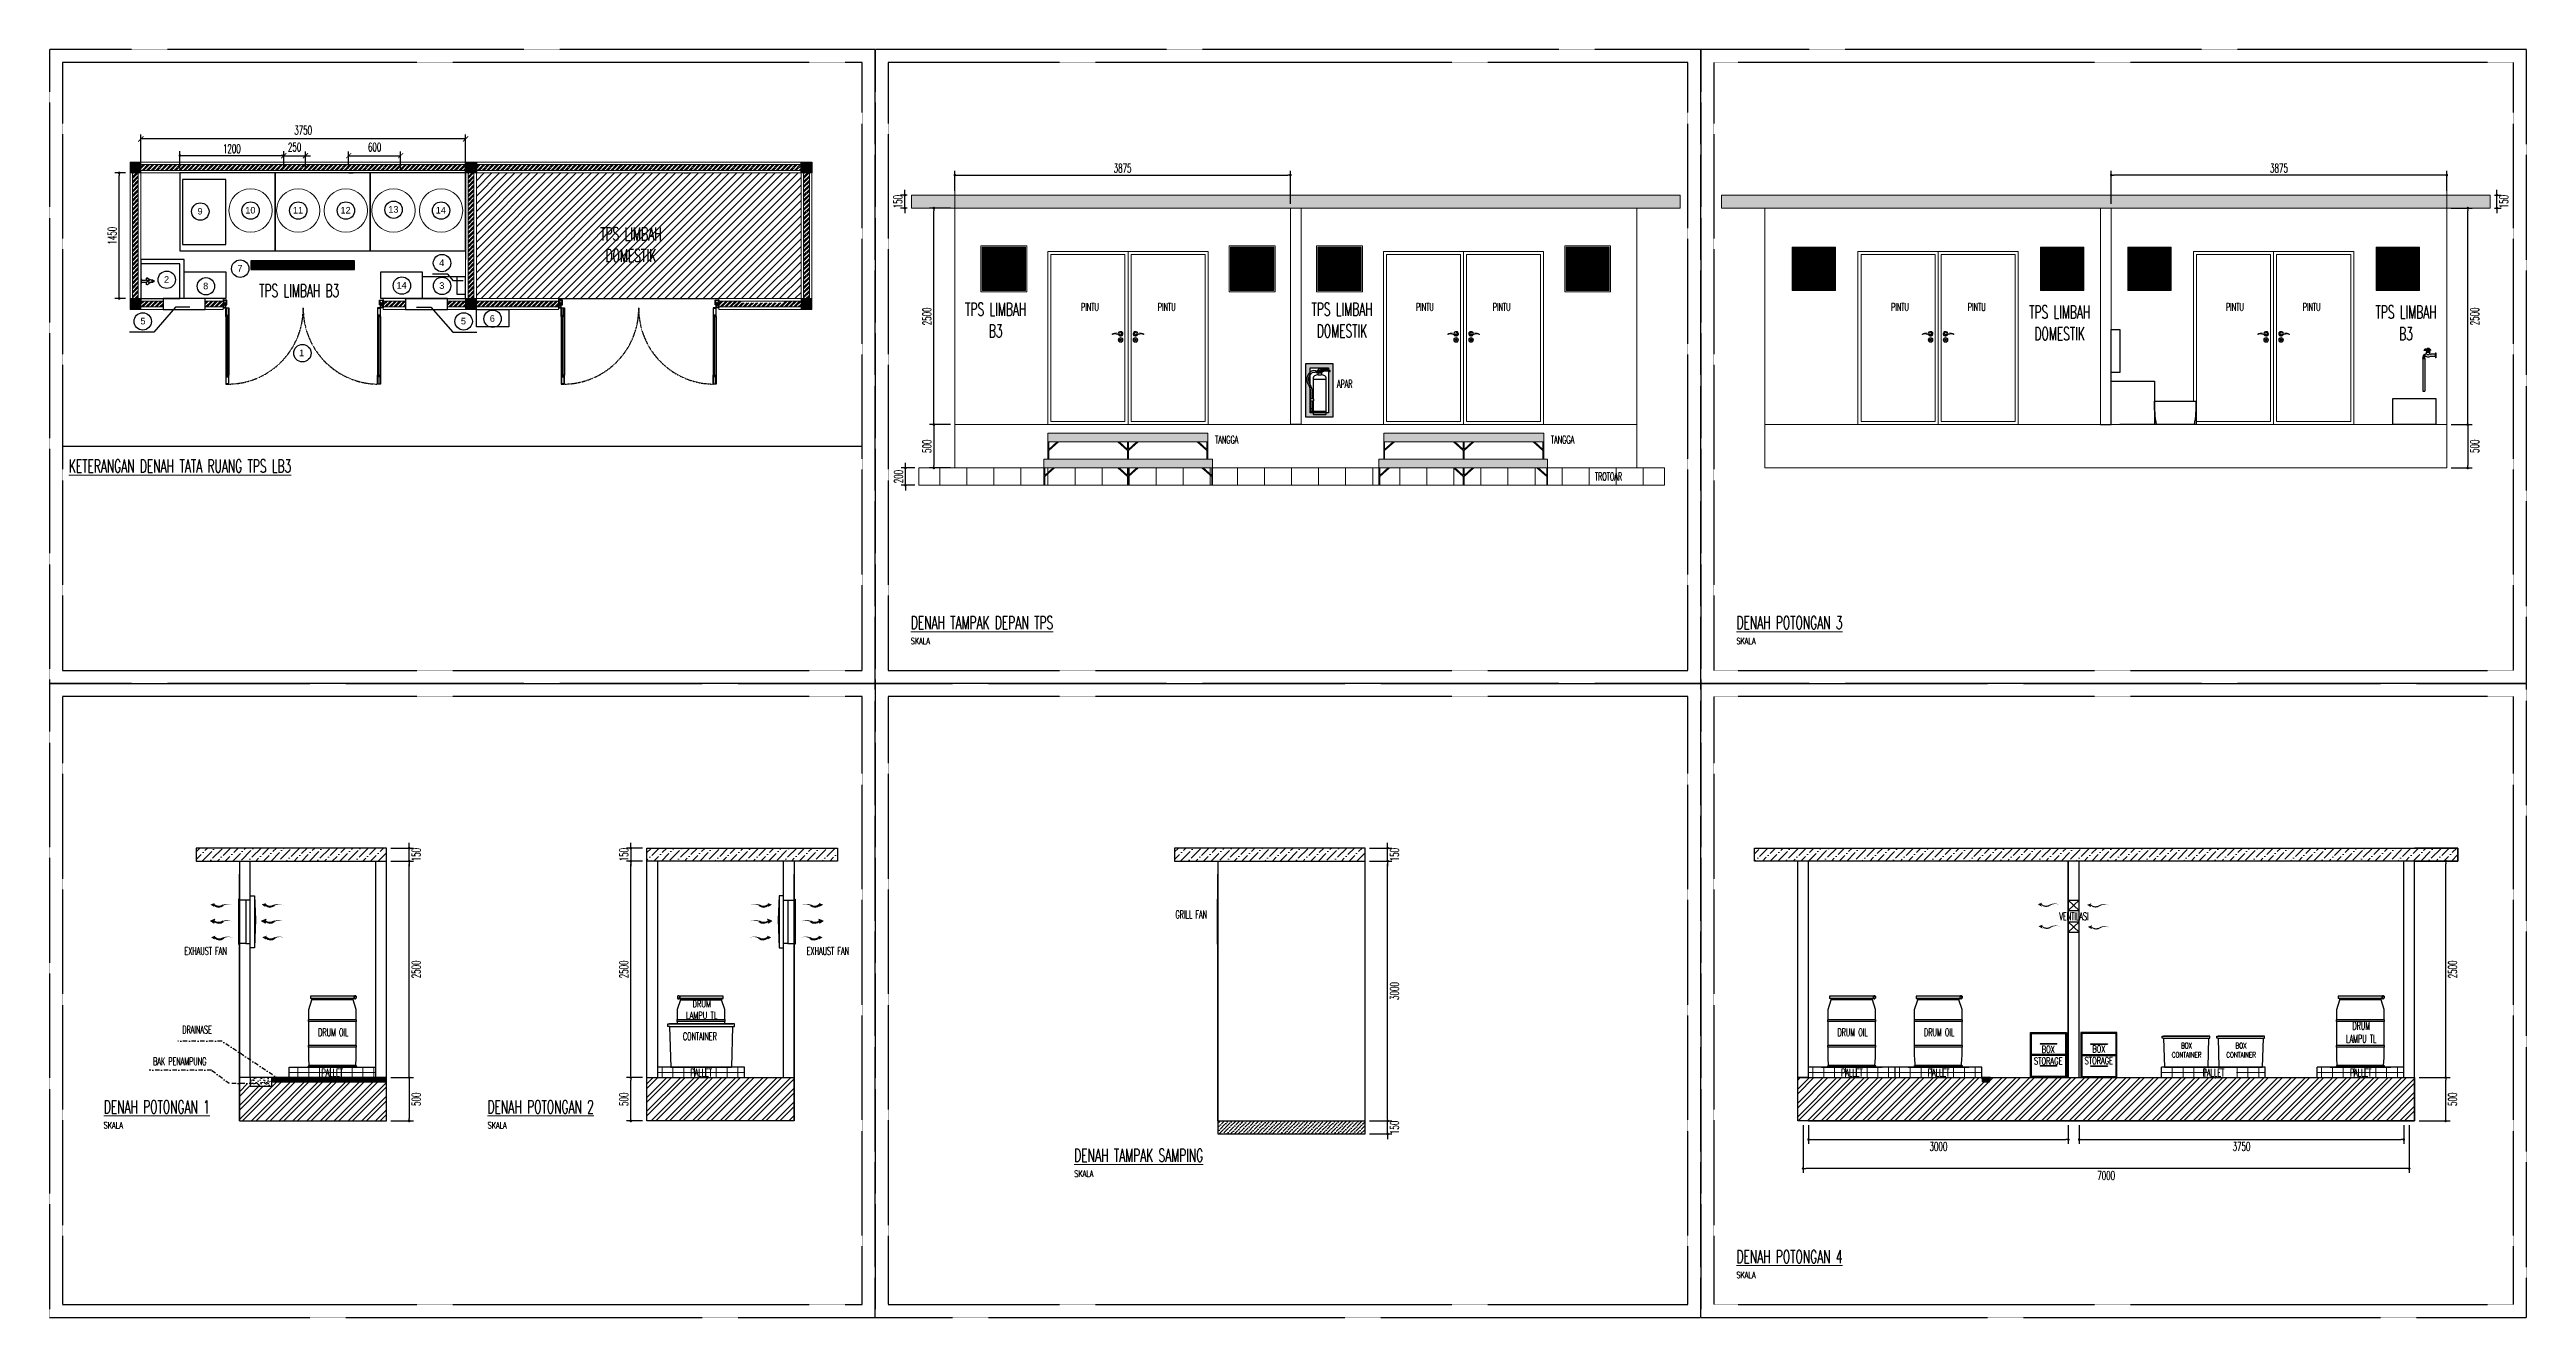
# Model space of a CAD drawing. Header units: millimetres. Extents: x 43312 to 271118, y 7927 to 51490.
# Drawn here: x 242513 to 271118, y 15735 to 30373 of the extents above; entities that cross this region are included whole.
import ezdxf

# ---------------------------------------------------------------- set-up
doc = ezdxf.new("R2010")
doc.units = ezdxf.units.MM
doc.header["$MEASUREMENT"] = 0
for name, pattern in [('CENTER', [2, 1.25, -0.25, 0.25, -0.25]), ('DASHDOT', [1, 0.5, -0.25, 0, -0.25]), ('HIDDEN', [0.375, 0.25, -0.125])]:
    doc.linetypes.add(name, pattern=pattern)
doc.layers.add('ALM', color=120, linetype='Continuous')
doc.layers.add('Edges', color=7, linetype='Continuous')
for name, color, linetype, lineweight in [('BENDA', 7, 'Continuous', 30), ('BIDANG', 7, 'Continuous', 13), ('C NOTASI', 3, 'Continuous', 5), ('center', 7, 'CENTER', 13), ('inst ME', 7, 'Continuous', 13), ('J', 1, 'Continuous', 13), ('UKUR', 7, 'Continuous', 13)]:
    doc.layers.add(name, color=color, linetype=linetype, lineweight=lineweight)
doc.styles.add('300', font='rs.shx', dxfattribs={"width": 0.6, "height": 100})
doc.styles.get("Standard").update_dxf_attribs({"font": 'arial.ttf'})
doc.dimstyles.new('300', dxfattribs={"dimtxt": 50, "dimasz": 30, "dimexe": 50, "dimexo": 50, "dimgap": 30, "dimtad": 2, "dimdec": 0, "dimzin": 0, "dimtxsty": '300', "dimblk": 'DOT', "dimcen": 0.2, "dimclrd": 1, "dimclre": 1, "dimclrt": 3, "dimadec": 0, "dimazin": 0, "dimtfac": 1, "dimtdec": 0, "dimtix": 1, "dimtmove": 0, "dimatfit": 3, "dimfxl": 1, "dimtolj": 1, "dimtzin": 0, "dimarcsym": 0})
pattern_1 = [(45, (184999.44, 0), (-79.54951, 79.54951), []), (45, (185052.47, 0), (-79.54951, 79.54951), [])]
pattern_2 = [(0, (184999.439, 0), (0, 7.5), []), (135, (185003.19, -3.75), (-15, -15), [10.606602, -10.606602]), (135, (185005.064, -3.75), (-15, -15), [10.606602, -10.606602]), (135, (185006.94, -3.75), (-15, -15), [10.606602, -10.606602])]
pattern_3 = [(45, (184999.44, 0), (33.14563, 121.53398), [156.25, -31.25, 0, -31.25])]
pattern_4 = [(45, (261373.855, -46012.65), (-26.516504, 26.516504), []), (45, (261391.532, -46012.65), (-26.516504, 26.516504), [])]
pattern_5 = [(45, (317928.673, -4708.415), (-8.8388348, 8.8388348), [])]
pattern_6 = [(45, (317928.673, -3133.415), (-8.8388348, 8.8388348), [])]
pattern_7 = [(45, (317928.673, -3133.415), (-26.516504, 26.516504), []), (45, (317946.35, -3133.415), (-26.516504, 26.516504), [])]
pattern_8 = [(45, (265248.855, -46012.65), (-26.516504, 26.516504), []), (45, (265266.532, -46012.65), (-26.516504, 26.516504), [])]
pattern_9 = [(45, (251230.553, -53232.176), (33.14563, 121.53398), [156.25, -31.25, 0, -31.25])]
pattern_10 = [(45, (251246.553, -53232.176), (-12.0529565, 12.0529565), []), (45, (251254.589, -53232.176), (-12.0529565, 12.0529565), [])]
pattern_11 = [(45, (251230.553, -53232.176), (-12.0529565, 12.0529565), []), (45, (251238.589, -53232.176), (-12.0529565, 12.0529565), [])]

msp = doc.modelspace()

# ---------------------------------------------------------------- texts
at = {"color": 96, "char_height": 76.07}
for s, insert, attachment_point in [('\\pxqc;9', (244112.7, 28545), 1), ('\\pxqc;10', (244693.6, 28556.6), 1), ('\\pxqc;11', (245243.6, 28556.6), 1), ('\\pxqc;12', (245793.6, 28556.6), 1), ('\\pxqc;13', (246344.8, 28566.2), 1), ('\\pxqc;14', (246893.6, 28556.6), 1), ('\\pxqc;2', (243725.6, 27756.9), 1), ('\\pxqc;7', (244573.3, 27885.4), 1), ('\\pxqc;4', (246904.1, 27950.1), 1), ('\\pxqc;8', (244177.6, 27682.1), 1), ('\\pxqc;14', (246440.4, 27689.7), 1), ('\\pxqc;3', (246904.6, 27686.9), 1), ('\\pxqc;5', (243730.8, 27276.5), 3), ('\\pxqc;5', (247153.9, 27276.5), 1), ('\\pxqc;6', (247488.2, 27306.7), 1), ('\\pxqc;1', (245285.6, 26909.4), 1)]:
    msp.add_mtext_dynamic_manual_height_columns(s, width=276.993, gutter_width=380.4, heights=[0], dxfattribs=dict(at, insert=insert, attachment_point=attachment_point))
at = {"layer": 'C NOTASI', "color": 3, "attachment_point": 5, "style": '300'}
for s, insert, char_height, width in [('\\A1;PINTU', (254528.2, 27400.1), 90, 569.052), ('\\A1;PINTU', (255415, 27400.1), 90, 569.052), ('\\A1;PINTU', (258396, 27400.1), 90, 569.052), ('\\A1;PINTU', (259282.7, 27400.1), 90, 569.052), ('\\A1;PINTU', (263883, 27400.1), 90, 569.052), ('\\A1;PINTU', (264769.7, 27400.1), 90, 569.052), ('\\A1;PINTU', (267750.8, 27400.1), 90, 569.052), ('\\A1;PINTU', (268637.5, 27400.1), 90, 569.052), ('\\A1;APAR', (257470.9, 26514), 90, 569.052), ('\\A1;TANGGA', (256107.8, 25870.1), 90, 569.052), ('\\A1;TANGGA', (259986.5, 25870.1), 90, 569.052), ('\\A1;{\\C256;TROTOAR}', (260516.5, 25444.2), 90, 864.729), ('\\A1;GRILL FAN', (255698.6, 20387.8), 90, 569.052), ('\\A1;{\\C256;VENTILASI}', (265891.9, 20366.2), 90, 569.052), ('\\A1;EXHAUST FAN', (244315.9, 19966.2), 90, 569.052), ('\\A1;EXHAUST FAN', (251502.1, 19966.2), 90, 569.052), ('\\A1;DRUM\\PLAMPU TL', (250044.4, 19289), 80, 569.052), ('\\A1;DRAINASE', (244216.5, 19058.9), 90, 569.052), ('\\A1;DRUM OIL', (245790.1, 19027.5), 90, 569.052), ('\\A1;CONTAINER', (250023.5, 18980.9), 90, 569.052), ('\\A1;DRUM OIL', (263336, 19027.5), 90, 569.052), ('\\A1;DRUM OIL', (264336, 19027.5), 90, 569.052), ('\\A1;BOX\\PCONTAINER', (267192.8, 18820.6), 64.29, 406.465), ('\\A1;BOX\\PCONTAINER', (267822.6, 18820.6), 64.29, 406.465), ('\\A1;DRUM \\PLAMPU TL', (269210.6, 19027.5), 90, 569.052), ('\\A1;BAK PENAMPUNG', (244016.6, 18691.6), 90, 968.763), ('\\A1;PALLET', (245778.4, 18562.5), 90, 569.052), ('\\A1;PALLET', (250039.6, 18562.5), 90, 569.052), ('\\A1;PALLET', (263328.8, 18562.5), 90, 569.052), ('\\A1;PALLET', (264328.8, 18562.5), 90, 569.052), ('\\A1;PALLET', (267503.7, 18562.5), 90, 569.052), ('\\A1;PALLET', (269203.5, 18562.5), 90, 569.052)]:
    msp.add_mtext(s, dxfattribs=dict(at, insert=insert, char_height=char_height, width=width))
at = {"layer": 'inst ME', "color": 3, "char_height": 150, "attachment_point": 5, "style": '300'}
for s, insert, width in [('\\A1;TPS LIMBAH DOMESTIK', (249225.7, 28120.7), 1174.888), ('\\A1;TPS LIMBAH B3', (245395.6, 27589.5), 1174.888), ('\\A1;TPS LIMBAH \\PB3', (253438.1, 27250.1), 1174.888), ('\\A1;TPS LIMBAH DOMESTIK', (257438.1, 27250.1), 1174.888), ('\\A1;TPS LIMBAH DOMESTIK', (265727.7, 27217.3), 1174.888), ('\\A1;TPS LIMBAH \\PB3', (269727.7, 27217.3), 1174.888), ('\\A1;\\pxql;{\\LKETERANGAN DENAH TATA RUANG TPS LB3}', (244831.2, 25565.1), 4192.106), ('\\A1;\\pxql;{\\LDENAH TAMPAK DEPAN TPS\\P\\H0.5x;\\lSKALA}', (254555.1, 23669.7), 4192.106), ('\\A1;\\pxql;{\\LDENAH POTONGAN 3\\P\\H0.5x;\\lSKALA}', (264090.1, 23669.7), 4192.106), ('\\A1;\\pxql;{\\LDENAH POTONGAN 1\\P\\H0.5x;\\lSKALA}', (245234.5, 18079.2), 4192.106), ('\\A1;\\pxql;{\\LDENAH POTONGAN 2\\P\\H0.5x;\\lSKALA}', (249668.1, 18079.2), 4192.106), ('\\A1;\\pxql;{\\LDENAH TAMPAK SAMPING\\P\\H0.5x;\\lSKALA}', (256443.4, 17519.3), 4192.106), ('\\A1;\\pxql;{\\LDENAH POTONGAN 4\\P\\H0.5x;\\lSKALA}', (264090.1, 16350.6), 4192.106)]:
    msp.add_mtext(s, dxfattribs=dict(at, insert=insert, width=width))
at = {"layer": 'inst ME', "color": 3, "char_height": 80, "attachment_point": 5, "style": '300'}
for insert in [(265595.5, 18763.8), (266179.4, 18766.4)]:
    msp.add_mtext('\\A1;BOX\\PSTORAGE', dxfattribs=dict(at, insert=insert))

# ---------------------------------------------------------------- blocks, each defined once
blk = doc.blocks.new('plastic water drum fr')
at = {"layer": 'Edges'}
for p, q in [((-11.8, 17.5), (-11.8, 16.5)), ((-11.7, 17.5), (-11.8, 17.5)), ((-11.8, 17.5), (-11.8, 17.5)), ((-11.8, 17.5), (-11.8, 17.5)), ((-11.8, 17.5), (-11.8, 17.5)), ((-11.8, 17.5), (-11.8, 17.5)), ((-11.8, 17.5), (-11.8, 17.5)), ((-11.8, 17.5), (-11.7, 17.5)), ((-11.8, 17.5), (-11.7, 17.5)), ((-11.8, 17.5), (-11.7, 17.5)), ((-11.8, 17.5), (-11.7, 17.5)), ((-11.8, 17.5), (-11.7, 17.5)), ((-11.8, 16.5), (-11.8, 16.5)), ((-11.8, 16.5), (-11.8, 16.5)), ((-11.8, 16.5), (-11.8, 16.5)), ((-11.8, 16.5), (-11.8, 16.5)), ((-11.8, 16.5), (-11.8, 16.5)), ((-11.7, 16.5), (-11.8, 16.5)), ((-11.7, 16.5), (-11.8, 16.5)), ((-11.7, 16.5), (-11.8, 16.5)), ((-11.7, 16.5), (-11.8, 16.5)), ((-11.7, 16.5), (-11.8, 16.5)), ((-11.7, 16.5), (-11.8, 16.5)), ((-11.8, 11), (-10.2, 15.7)), ((-11.7, 17.5), (-11.7, 17.5)), ((-11.7, 17.5), (-11.7, 17.5)), ((-11.7, 17.5), (-11.7, 17.5)), ((-11.7, 17.5), (-11.7, 17.5)), ((-11.7, 17.5), (-11.7, 17.5)), ((-11.7, 17.5), (-11.7, 17.5)), ((-11.7, 17.5), (-11.7, 17.5)), ((-11.7, 17.5), (-11.7, 17.5)), ((-11.7, 17.5), (-11.7, 16.5)), ((-11.7, 17.5), (-11.7, 17.5)), ((-11.7, 17.5), (-11.7, 17.5)), ((-11.7, 17.5), (-11.7, 17.5)), ((-11.7, 17.5), (-11.7, 17.5)), ((-11.7, 17.5), (-11.7, 17.5)), ((-11.7, 17.5), (-11.7, 17.5)), ((-11.7, 17.5), (-11.7, 17.5)), ((-11.7, 17.5), (-11.7, 17.5)), ((-11.7, 17.5), (-11.7, 17.5)), ((-11.6, 17.5), (-11.7, 17.5)), ((-11.7, 17.5), (-11.7, 17.5)), ((-10.7, 17.5), (-11.7, 17.5)), ((-11.7, 17.5), (-10.7, 17.5)), ((-11.7, 17.5), (-10.7, 17.5)), ((-11.7, 17.5), (-10.7, 17.5)), ((-11.7, 17.5), (-10.7, 17.5)), ((-11.7, 16.5), (-11.7, 16.5)), ((-11.7, 16.5), (-11.7, 16.5)), ((-11.7, 16.5), (-11.7, 16.5)), ((-11.7, 16.5), (-11.7, 16.5)), ((-11.7, 16.5), (-11.7, 16.5)), ((-11.7, 16.5), (-11.7, 16.5)), ((-11.7, 16.5), (-11.7, 16.5)), ((-11.7, 16.5), (-11.7, 16.5)), ((-11.7, 16.5), (-11.7, 16.5)), ((-11.7, 16.5), (-11.7, 16.5)), ((-11.7, 16.5), (-11.7, 16.5)), ((-11.7, 16.5), (-11.7, 16.5)), ((-11.7, 16.5), (-11.7, 16.5)), ((-11.7, 16.5), (-11.7, 16.5)), ((-11.7, 16.5), (-11.5, 16.5)), ((-10.7, 16.5), (-11.7, 16.5)), ((-10.7, 16.5), (-11.7, 16.5)), ((-10.7, 16.5), (-11.7, 16.5)), ((-10.7, 16.5), (-11.7, 16.5)), ((-10.7, 16.5), (-11.7, 16.5)), ((-11.6, 17.5), (-11.5, 17.5)), ((-11.5, 17.6), (-11.5, 17.7)), ((-11.5, 17.7), (-11.5, 17.7)), ((-11.5, 17.7), (-11.5, 17.7)), ((-11.5, 17.7), (-11.5, 17.7)), ((-11.5, 17.7), (-11.4, 17.7)), ((-11.5, 17.5), (-11.5, 17.6)), ((-11.5, 17.6), (-11.5, 17.6)), ((-11.5, 17.6), (-11.5, 17.6)), ((-11.5, 17.6), (-11.5, 17.6)), ((-11.5, 17.6), (-11.5, 17.6)), ((-11.5, 17.6), (-11.5, 17.6)), ((-11.5, 17.6), (-11.5, 17.6)), ((-11.5, 17.5), (-11.5, 17.5)), ((-11.5, 17.5), (-11.5, 17.5)), ((-11.5, 17.5), (-11.5, 17.5)), ((-11.5, 17.5), (-11.4, 17.5)), ((-11.5, 16.4), (-11.5, 16.5)), ((-11.5, 16.5), (-11.5, 16.5)), ((-11.5, 16.5), (-11.4, 16.5)), ((-11.5, 16.5), (-11.5, 16.5)), ((-11.5, 16.5), (-11.5, 16.5)), ((-11.5, 16.3), (-11.5, 16.4)), ((-11.5, 16.4), (-11.5, 16.4)), ((-11.5, 16.4), (-11.5, 16.4)), ((-11.5, 16.4), (-11.5, 16.4)), ((-11.5, 16.4), (-11.5, 16.4)), ((-11.5, 16.3), (-11.4, 16.3)), ((-11.5, 16.3), (-11.5, 16.3)), ((-11.5, 16.3), (-11.5, 16.3)), ((-11.5, 16.3), (-11.5, 16.3)), ((-11.5, 16.3), (-11.5, 16.3)), ((-11.5, 16.3), (-11.5, 16.3)), ((-11.4, 17.7), (-11.1, 17.7)), ((-11.4, 17.6), (-11.4, 17.6)), ((-11.4, 17.6), (-11.4, 17.6)), ((-11.4, 17.6), (-11.4, 17.6)), ((-11.4, 17.6), (-11.4, 17.6)), ((-11.4, 17.5), (-11.4, 17.6)), ((-11.4, 17.5), (-11.4, 17.5)), ((-11.4, 17.5), (-11.4, 17.5)), ((-11.4, 17.5), (-11.4, 17.5)), ((-11.3, 17.5), (-11.4, 17.5)), ((-11.4, 17.5), (-11.4, 17.5)), ((-11.4, 17.5), (-11.4, 17.5)), ((-11.4, 17.5), (-11.4, 17.5)), ((-11.4, 17.5), (-11.4, 17.5)), ((-11.4, 17.5), (-11.4, 17.5)), ((-11.4, 17.5), (-11.2, 17.5)), ((-11.4, 17.5), (-11.4, 17.5)), ((-11.2, 17.5), (-11.4, 17.5)), ((-11.4, 16.5), (-11.4, 16.5)), ((-11.4, 16.4), (-11.4, 16.5)), ((-11.4, 16.5), (-11.4, 16.5)), ((-11.4, 16.5), (-11.4, 16.5)), ((-11.4, 16.5), (-11.4, 16.5)), ((-11.3, 16.5), (-11.4, 16.5)), ((-11.4, 16.4), (-11.4, 16.5)), ((-11.4, 16.5), (-11.4, 16.5)), ((-11.4, 16.5), (-11.4, 16.5)), ((-11.2, 16.5), (-11.4, 16.5)), ((-11.4, 16.4), (-11.4, 16.4)), ((-11.4, 16.4), (-11.4, 16.4)), ((-11.4, 16.4), (-11.4, 16.4)), ((-11.4, 16.4), (-11.4, 16.4)), ((-11.4, 16.4), (-11.4, 16.4)), ((-11.4, 16.4), (-11.4, 16.4)), ((-11.3, 16.4), (-11.4, 16.4)), ((-11.4, 16.4), (-11.4, 16.4)), ((-11.1, 16.4), (-11.4, 16.4)), ((-11.4, 16.4), (-11.4, 16.4)), ((-11.4, 16.4), (-11.4, 16.4)), ((-11.4, 16.4), (-11.4, 16.4)), ((-11.4, 16.4), (-11.4, 16.4)), ((-11.1, 16.3), (-11.4, 16.3)), ((-11.3, 17.5), (-11.3, 17.5)), ((-11.3, 17.5), (-11.2, 17.5)), ((-11.3, 16.5), (-11.2, 16.5)), ((-11.3, 16.5), (-11.3, 16.5)), ((-11.3, 16.5), (-11.3, 16.5)), ((-11.3, 16.5), (-11.3, 16.5)), ((-11.3, 16.5), (-11.3, 16.5)), ((-11.3, 16.4), (-11.3, 16.4)), ((-11.3, 16.4), (-11.3, 16.4)), ((-11.3, 16.4), (-11.2, 16.4)), ((-11.3, 16.4), (-11.3, 16.4)), ((-11.3, 16.4), (-11.3, 16.4)), ((-11.3, 16.4), (-11.3, 16.4)), ((-11.3, 16.4), (-11.3, 16.4)), ((-11.3, 16.4), (-11.3, 16.4)), ((-11.3, 16.4), (-11.3, 16.4)), ((-11.3, 16.4), (-11.3, 16.4)), ((-11.3, 16.4), (-11.3, 16.4)), ((-11.3, 16.4), (-11.3, 16.4)), ((-11.3, 16.4), (-11.3, 16.4)), ((-11.2, 17.5), (-11.2, 17.5)), ((-11.2, 17.5), (-11.2, 17.5)), ((-11.2, 17.5), (-11.2, 17.5)), ((-11.2, 17.5), (-11.2, 17.5)), ((-11.2, 17.5), (-11.2, 17.5)), ((-11.2, 17.5), (-11.2, 17.5)), ((-11.1, 17.5), (-11.2, 17.5)), ((-11.2, 17.5), (-11.1, 17.5)), ((-11.2, 17.5), (-11.2, 17.5)), ((-11.2, 16.5), (-11.2, 16.5)), ((-11.2, 16.5), (-11.2, 16.5)), ((-11.2, 16.5), (-11.2, 16.5)), ((-11.2, 16.5), (-11.2, 16.5)), ((-11.2, 16.5), (-11.2, 16.5)), ((-11.2, 16.4), (-11.2, 16.5)), ((-11.2, 16.5), (-11.2, 16.5)), ((-11.2, 16.5), (-11.2, 16.5)), ((-11.1, 16.5), (-11.2, 16.5)), ((-11.2, 16.5), (-11.2, 16.5)), ((-11.2, 16.4), (-11.2, 16.4)), ((-11.2, 16.4), (-11.2, 16.4)), ((-11.1, 17.7), (-11.1, 17.7)), ((-11.1, 17.7), (-11, 17.7)), ((-11.1, 17.5), (-11.1, 17.5)), ((-11.1, 17.5), (-11.1, 17.5)), ((-11.1, 17.5), (-11.1, 17.5)), ((-11.1, 17.5), (-11.1, 17.5)), ((-11.1, 17.5), (-11.1, 17.5)), ((-11.1, 17.5), (-11.1, 17.5)), ((-11.1, 17.5), (-11.1, 17.5)), ((-11.1, 17.5), (-11.1, 17.5)), ((-11.1, 17.5), (-11.1, 17.5)), ((-11.1, 17.5), (-11.1, 17.5)), ((-11, 17.5), (-11.1, 17.5)), ((-11.1, 17.5), (-11.1, 17.5)), ((-11.1, 17.5), (-11.1, 17.5)), ((-11.1, 16.5), (-11.1, 16.5)), ((-11.1, 16.5), (-11.1, 16.5)), ((-11.1, 16.5), (-11.1, 16.4)), ((-11.1, 16.5), (-11.1, 16.5)), ((-11.1, 16.5), (-11.1, 16.5)), ((-11.1, 16.5), (-11.1, 16.5)), ((-11, 16.5), (-11.1, 16.5)), ((-11.1, 16.4), (-11.1, 16.4)), ((-11.1, 16.4), (-11.1, 16.4)), ((-11.1, 16.4), (-11.1, 16.4)), ((-11.1, 16.3), (-11, 16.3)), ((-11.1, 16.3), (-11.1, 16.3)), ((-11, 17.7), (-11, 17.7)), ((-11, 17.7), (-11, 17.7)), ((-11, 17.7), (-11, 17.6)), ((-10.9, 17.6), (-11, 17.5)), ((-11, 17.6), (-11, 17.6)), ((-11, 17.6), (-11, 17.6)), ((-11, 17.6), (-11, 17.6)), ((-11, 17.6), (-11, 17.6)), ((-11, 17.6), (-11, 17.6)), ((-11, 17.6), (-11, 17.6)), ((-11, 17.6), (-11, 17.5)), ((-11, 17.5), (-11, 17.5)), ((-11, 17.5), (-11, 17.5)), ((-11, 17.5), (-11, 17.5)), ((-11, 17.5), (-11, 17.5)), ((-10.9, 17.5), (-11, 17.5)), ((-11, 17.5), (-11, 17.5)), ((-11, 17.5), (-11, 17.5)), ((-11, 17.5), (-11, 17.5)), ((-11, 16.5), (-11, 16.5)), ((-11, 16.5), (-11, 16.4)), ((-11, 16.5), (-11, 16.5)), ((-11, 16.5), (-11, 16.5)), ((-11, 16.5), (-10.9, 16.4)), ((-11, 16.5), (-10.9, 16.5)), ((-11, 16.4), (-11, 16.4)), ((-11, 16.4), (-11, 16.4)), ((-11, 16.4), (-11, 16.4)), ((-11, 16.4), (-11, 16.4)), ((-11, 16.4), (-11, 16.4)), ((-11, 16.3), (-11, 16.4)), ((-11, 16.3), (-11, 16.3)), ((-11, 16.3), (-11, 16.3)), ((-11, 16.3), (-11, 16.3)), ((-10.9, 17.6), (10.9, 17.6)), ((-10.9, 17.5), (-10.9, 17.5)), ((-10.9, 17.5), (-10.9, 17.5)), ((-10.9, 17.5), (-10.9, 17.5)), ((-10.9, 17.5), (-10.9, 17.5)), ((-10.9, 17.5), (-10.9, 17.5)), ((-10.8, 17.5), (-10.9, 17.5)), ((-10.9, 17.5), (-10.9, 17.5)), ((-10.9, 16.5), (-10.9, 16.5)), ((-10.9, 16.5), (-10.9, 16.5)), ((-10.9, 16.5), (-10.8, 16.5)), ((-10.9, 16.5), (-10.9, 16.5)), ((-10.9, 16.5), (-10.9, 16.5)), ((-10.9, 16.5), (-10.9, 16.5)), ((-10.9, 16.5), (-10.9, 16.5)), ((-10.9, 16.5), (-10.9, 16.5)), ((-10.4, 16.4), (-10.9, 16.4)), ((-10.8, 17.5), (-10.8, 17.5)), ((-10.7, 17.5), (-10.8, 17.5)), ((-10.8, 17.5), (-10.8, 17.5)), ((-10.8, 17.5), (-10.8, 17.5)), ((-10.8, 17.5), (-10.8, 17.5)), ((-10.8, 17.5), (-10.8, 17.5)), ((-10.8, 17.5), (-10.8, 17.5)), ((-10.8, 17.5), (-10.8, 17.5)), ((-10.8, 17.5), (-10.8, 17.5)), ((-10.8, 16.5), (-10.8, 16.5)), ((-10.8, 16.5), (-10.8, 16.5)), ((-10.8, 16.5), (-10.8, 16.5)), ((-10.8, 16.5), (-10.8, 16.5)), ((-10.8, 16.5), (-10.8, 16.5)), ((-10.8, 16.5), (-10.8, 16.5)), ((-10.8, 16.5), (-10.7, 16.5)), ((-10.8, 16.5), (-10.8, 16.5)), ((-10.8, 16.5), (-10.8, 16.5)), ((-10.8, 16.5), (-10.8, 16.5)), ((-10.7, 17.5), (-10.7, 17.5)), ((-10.7, 17.5), (-10.7, 17.5)), ((-10.7, 17.5), (-10.7, 17.5)), ((-10.7, 17.5), (-10.7, 17.5)), ((-10.7, 17.5), (-10.7, 17.5)), ((-10.7, 17.5), (-10.7, 17.5)), ((-10.7, 17.5), (-10.7, 17.5)), ((-10.7, 17.5), (-10.7, 17.5)), ((-10.7, 17.5), (-10.7, 17.5)), ((-10.7, 17.5), (-10.7, 17.5)), ((-10.7, 17.5), (-10.6, 17.5)), ((-10.7, 17.5), (-10.6, 17.5)), ((-10.7, 17.5), (-10.7, 16.5)), ((-10.7, 17.5), (-10.7, 16.5)), ((-10.7, 17.5), (-10.7, 16.5)), ((-10.7, 17.5), (-10.7, 16.5)), ((-10.7, 17.5), (-10.7, 17.5)), ((-10.7, 17.5), (-10.7, 17.5)), ((-10.7, 17.5), (-10.7, 17.5)), ((-10.7, 17.5), (-10.7, 17.5)), ((-10.7, 17.5), (-10.7, 17.5)), ((-10.7, 17.5), (-10.6, 17.5)), ((-10.7, 17.5), (-10.7, 17.5)), ((-10.7, 17.5), (-10.6, 17.5)), ((-10.7, 17.5), (-10.7, 17.5)), ((-10.7, 17.5), (-10.7, 17.5)), ((-10.7, 17.5), (-10.7, 17.5)), ((-10.7, 17.5), (-10.7, 17.5)), ((-10.7, 17.5), (-10.7, 17.5)), ((-10.7, 17.5), (-10.7, 17.5)), ((-10.7, 17.5), (-10.7, 17.5)), ((-10.7, 17.5), (-10.7, 17.5)), ((-10.7, 17.5), (-10.7, 17.5)), ((-10.7, 17.5), (-10.7, 17.5)), ((-10.7, 17.5), (-10.7, 17.5)), ((-10.7, 17.5), (-10.7, 17.5)), ((-10.7, 17.5), (-10.7, 17.5)), ((-10.7, 17.5), (-10.7, 17.5)), ((-10.7, 17.5), (-10.7, 17.5)), ((-10.7, 17.5), (-10.7, 17.5)), ((-10.7, 17.5), (-10.7, 17.5)), ((-10.7, 17.5), (-10.7, 17.5)), ((-10.7, 17.5), (-10.7, 17.5)), ((-10.7, 17.5), (-10.6, 17.5)), ((-10.7, 17.5), (-10.7, 17.5)), ((-10.7, 17.5), (-10.7, 17.5)), ((-10.7, 17.5), (-10.7, 17.5)), ((-10.6, 17.5), (-10.7, 17.5)), ((-10.7, 17.5), (-10.7, 17.5)), ((-10.7, 17.5), (-10.7, 17.5)), ((-10.7, 17.5), (-10.7, 17.5)), ((-10.7, 17.5), (-10.7, 17.5)), ((-10.7, 16.5), (-10.7, 16.5)), ((-10.7, 16.5), (-10.7, 16.5)), ((-10.7, 16.5), (-10.7, 16.5)), ((-10.7, 16.5), (-10.6, 16.5)), ((-10.7, 16.5), (-10.7, 16.5)), ((-10.7, 16.5), (-10.7, 16.5)), ((-10.7, 16.5), (-10.7, 16.5)), ((-10.7, 16.5), (-10.7, 16.5)), ((-10.7, 16.5), (-10.7, 16.5)), ((-10.7, 16.5), (-10.7, 16.5)), ((-10.7, 16.5), (-10.7, 16.5)), ((-10.7, 16.5), (-10.7, 16.5)), ((-10.7, 16.5), (-10.7, 16.5)), ((-10.7, 16.5), (-10.7, 16.5)), ((-10.7, 16.5), (-10.7, 16.5)), ((-10.7, 16.5), (-10.7, 16.5)), ((-10.7, 16.5), (-10.7, 16.5)), ((-10.7, 16.5), (-10.7, 16.5)), ((-10.7, 16.5), (-10.7, 16.5)), ((-10.7, 16.5), (-10.7, 16.5)), ((-10.7, 16.5), (-10.7, 16.5)), ((-10.7, 16.5), (-10.7, 16.5)), ((-10.7, 16.5), (-10.7, 16.5)), ((-10.7, 16.5), (-10.7, 16.5)), ((-10.7, 16.5), (-10.7, 16.5)), ((-10.7, 16.5), (-10.7, 16.5)), ((-10.7, 16.5), (-10.7, 16.5)), ((-10.7, 16.5), (-10.7, 16.5)), ((-10.7, 16.5), (-10.7, 16.5)), ((-10.7, 16.5), (-10.7, 16.5)), ((-10.7, 16.5), (-10.7, 16.5)), ((-10.7, 16.5), (-10.6, 16.5)), ((-10.7, 16.5), (-10.6, 16.5)), ((-10.7, 16.5), (-10.6, 16.5)), ((-10.7, 16.5), (-10.6, 16.5)), ((-10.7, 16.5), (-10.7, 16.5)), ((-10.7, 16.5), (-10.7, 16.5)), ((-10.7, 16.5), (-10.7, 16.5)), ((-10.7, 16.5), (-10.7, 16.5)), ((-10.7, 16.5), (-10.7, 16.5)), ((-10.7, 16.5), (-10.7, 16.5)), ((-10.7, 16.5), (-10.7, 16.5)), ((-10.7, 16.5), (-10.7, 16.5)), ((-10.7, 16.5), (-10.7, 16.5)), ((-10.7, 16.5), (-10.7, 16.5)), ((-10.7, 16.5), (-10.7, 16.5)), ((-10.7, 16.5), (-10.6, 16.5)), ((-10.7, 16.5), (-10.7, 16.5)), ((-10.7, 16.5), (-10.7, 16.5)), ((-10.7, 16.5), (-10.7, 16.5)), ((-10.7, 16.5), (-10.6, 16.5)), ((-10.6, 17.5), (-10.6, 17.5)), ((-10.6, 17.5), (-10.6, 17.5)), ((-10.6, 17.5), (-10.6, 17.5)), ((-10.6, 17.5), (-10.6, 17.5)), ((-10.6, 17.5), (-10.6, 17.5)), ((-10.6, 17.5), (-10.6, 17.5)), ((-10.6, 17.5), (-10.6, 17.5)), ((-10.6, 17.5), (-10.6, 17.5)), ((-10.6, 17.5), (-10.6, 17.5)), ((-10.6, 17.5), (-10.6, 17.5)), ((-10.6, 17.5), (-10.6, 17.5)), ((-10.6, 17.5), (-10.6, 17.5)), ((-10.6, 17.5), (-10.6, 17.5)), ((-10.6, 17.5), (-10.6, 17.5)), ((-10.6, 17.5), (-10.6, 17.5)), ((-10.6, 17.5), (-10.6, 17.5)), ((-10.6, 17.5), (-10.6, 16.5)), ((-10.6, 17.5), (-10.6, 16.5)), ((-10.6, 17.5), (-10.6, 16.5)), ((-10.6, 17.5), (-10.6, 16.5)), ((-10.6, 17.5), (-10.6, 16.5)), ((-10.6, 17.5), (-10.6, 16.5)), ((-10.6, 17.5), (-10.6, 17.5)), ((-10.6, 17.5), (-10.6, 17.5)), ((-10.6, 17.5), (-10.6, 17.5)), ((-10.6, 17.5), (-10.6, 17.5)), ((-10.6, 17.5), (-10.6, 17.5)), ((-10.6, 17.5), (-10.6, 17.5)), ((-10.6, 17.5), (-10.6, 17.5)), ((-10.6, 17.5), (-10.6, 17.5)), ((-10.6, 17.5), (-10.6, 17.5)), ((-10.6, 17.5), (-10.6, 17.5)), ((-10.6, 17.5), (-10.6, 17.5)), ((-10.6, 17.5), (-10.6, 17.5)), ((-10.6, 17.5), (-10.6, 17.5)), ((-10.6, 17.5), (-10.6, 17.5)), ((-10.6, 17.5), (-10.6, 17.5)), ((-10.6, 17.5), (-10.6, 17.5)), ((-10.6, 17.5), (-10.6, 17.5)), ((-10.6, 17.5), (-10.6, 17.5)), ((-10.6, 17.5), (-10.6, 17.5)), ((-10.6, 17.5), (-10.6, 17.5)), ((-10.6, 17.5), (-10.6, 17.5)), ((-10.6, 17.5), (-10.6, 17.5)), ((-10.6, 17.5), (-10.6, 17.5)), ((-10.6, 17.5), (-10.6, 17.5)), ((-10.6, 17.5), (-10.6, 17.5)), ((-10.6, 17.5), (-10.6, 17.5)), ((-10.6, 17.5), (-10.6, 17.5)), ((-10.6, 17.5), (-10.6, 17.5)), ((-10.6, 17.5), (-10.6, 17.5)), ((-10.6, 17.5), (-10.6, 17.5)), ((-10.6, 17.5), (-10.6, 17.5)), ((-10.6, 17.5), (-10.6, 17.5)), ((-10.6, 17.5), (-10.6, 17.5)), ((-10.6, 17.5), (-10.6, 17.5)), ((-10.6, 17.5), (-10.6, 17.5)), ((-10.6, 17.5), (-10.6, 17.5)), ((-10.6, 17.5), (-10.6, 17.5)), ((-10.6, 17.5), (-10.6, 17.5)), ((-10.6, 17.5), (-10.6, 17.5)), ((-10.6, 17.5), (-10.6, 17.5)), ((-10.6, 17.5), (-10.6, 17.5)), ((-10.6, 17.5), (-10.6, 17.5)), ((-10.6, 17.5), (-10.6, 17.5)), ((-10.6, 17.5), (-10.6, 17.5)), ((-10.6, 17.5), (-10.6, 17.5)), ((-10.6, 16.5), (-10.6, 16.5)), ((-10.6, 16.5), (-10.6, 16.5)), ((-10.6, 16.5), (-10.6, 16.5)), ((-10.6, 16.5), (-10.6, 16.5)), ((-10.6, 16.5), (-10.6, 16.5)), ((-10.6, 16.5), (-10.6, 16.5)), ((-10.6, 16.5), (-10.6, 16.5)), ((-10.6, 16.5), (-10.6, 16.5)), ((-10.6, 16.5), (-10.6, 16.5)), ((-10.6, 16.5), (-10.6, 16.5)), ((-10.6, 16.5), (-10.6, 16.5)), ((-10.6, 16.5), (-10.6, 16.5)), ((-10.6, 16.5), (-10.6, 16.5)), ((-10.6, 16.5), (-10.6, 16.5)), ((-10.6, 16.5), (-10.6, 16.5)), ((-10.6, 16.5), (-10.6, 16.5)), ((-10.6, 16.5), (-10.6, 16.5)), ((-10.6, 16.5), (-10.6, 16.5)), ((-10.6, 16.5), (-10.6, 16.5)), ((-10.6, 16.5), (-10.6, 16.5)), ((-10.6, 16.5), (-10.6, 16.5)), ((-10.6, 16.5), (-10.6, 16.5)), ((-10.6, 16.5), (-10.6, 16.5)), ((-10.6, 16.5), (-10.6, 16.5)), ((-10.6, 16.5), (-10.6, 16.5)), ((-10.6, 16.5), (-10.6, 16.5)), ((-10.6, 16.5), (-10.6, 16.5)), ((-10.6, 16.5), (-10.6, 16.5)), ((-10.6, 16.5), (-10.6, 16.5)), ((-10.6, 16.5), (-10.6, 16.5)), ((-10.6, 16.5), (-10.6, 16.5)), ((-10.6, 16.5), (-10.6, 16.5)), ((-10.6, 16.5), (-10.6, 16.5)), ((-10.6, 16.5), (-10.6, 16.5)), ((-10.6, 16.5), (-10.6, 16.5)), ((-10.6, 16.5), (-10.6, 16.5)), ((-10.6, 16.5), (-10.6, 16.5)), ((-10.6, 16.5), (-10.6, 16.5)), ((-10.6, 16.5), (-10.6, 16.5)), ((-10.6, 16.5), (-10.6, 16.5)), ((-10.6, 16.5), (-10.6, 16.5)), ((-10.6, 16.5), (-10.6, 16.5)), ((-10.6, 16.5), (-10.6, 16.5)), ((-10.6, 16.5), (-10.6, 16.5)), ((-10.6, 16.5), (-10.6, 16.5)), ((-10.6, 16.5), (-10.6, 16.5)), ((-10.6, 16.5), (-10.6, 16.5)), ((-10.6, 16.5), (-10.6, 16.5)), ((-10.6, 16.5), (-10.6, 16.5)), ((-10.6, 16.5), (-10.6, 16.5)), ((-10.6, 16.5), (-10.6, 16.5)), ((-10.6, 16.5), (-10.6, 16.5)), ((-10.6, 16.5), (-10.6, 16.5)), ((-10.6, 16.5), (-10.6, 16.5)), ((-10.6, 16.5), (-10.6, 16.5)), ((-10.6, 16.5), (-10.6, 16.5)), ((-10.6, 16.5), (-10.6, 16.5)), ((-10.6, 16.5), (-10.6, 16.5)), ((-10.6, 16.5), (-10.6, 16.5)), ((-10.6, 16.5), (-10.6, 16.5)), ((-10.6, 16.5), (-10.6, 16.5)), ((-10.6, 16.5), (-10.6, 16.5)), ((-10.6, 16.5), (-10.6, 16.5)), ((-10.6, 16.5), (-10.6, 16.5)), ((-10.3, 15.9), (-10.4, 16.4)), ((-10.4, 16.4), (10.4, 16.4)), ((-10.3, 15.7), (-10.3, 15.9)), ((-10.3, 15.7), (-10.2, 15.7)), ((-10.2, 15.7), (10.2, 15.7)), ((10.2, 15.7), (10.3, 15.7)), ((11.8, 11), (10.2, 15.7)), ((10.3, 15.9), (10.4, 16.4)), ((10.3, 15.7), (10.3, 15.9)), ((10.4, 16.4), (10.9, 16.4)), ((10.9, 17.6), (11, 17.5)), ((11, 16.5), (10.9, 16.4)), ((11, 17.5), (11, 16.5)), ((-11.9, 5), (-11.9, 5.9)), ((-11.8, 5.9), (-11.9, 5.9)), ((-11.9, 5), (-11.8, 5)), ((-11.8, 5.9), (-11.8, 11)), ((-11.8, 5.9), (11.8, 5.9)), ((-11.8, -6.9), (-11.8, 5)), ((-11.8, 5), (11.8, 5)), ((11.8, 5.9), (11.8, 11)), ((11.9, 5.9), (11.8, 5.9)), ((11.8, 5), (11.9, 5)), ((11.8, -6.9), (11.8, 5)), ((11.9, 5), (11.9, 5.9)), ((-11.9, -7.8), (-11.9, -6.9)), ((-11.8, -6.9), (-11.9, -6.9)), ((-11.9, -7.8), (-11.8, -7.8)), ((-11.8, -6.9), (11.8, -6.9)), ((-11.8, -11.4), (-11.8, -7.8)), ((-11.8, -7.8), (11.8, -7.8)), ((-11.8, -11.9), (-11.8, -11.4)), ((-11.8, -12.4), (-11.8, -11.9)), ((11.9, -6.9), (11.8, -6.9)), ((11.8, -7.8), (11.9, -7.8)), ((11.8, -11.4), (11.8, -7.8)), ((11.8, -11.9), (11.8, -11.4)), ((11.8, -12.4), (11.8, -11.9)), ((11.9, -7.8), (11.9, -6.9)), ((-12.1, -17.7), (-12.1, -17.3)), ((-11.9, -17.3), (-12.1, -17.3)), ((-12.1, -17.7), (12.1, -17.7)), ((-11.9, -17.3), (-11.8, -16.9)), ((-11.9, -17.3), (11.9, -17.3)), ((-11.7, -13), (-11.8, -12.4)), ((-11.5, -16.9), (-11.8, -16.9)), ((-11.5, -16.9), (-11.7, -13)), ((-11.5, -16.9), (11.5, -16.9)), ((11.5, -16.9), (11.7, -13)), ((11.8, -16.9), (11.5, -16.9)), ((11.7, -13), (11.8, -12.4)), ((11.9, -17.3), (11.8, -16.9)), ((12.1, -17.3), (11.9, -17.3)), ((12.1, -17.7), (12.1, -17.3))]:
    blk.add_line(p, q, dxfattribs=at)
blk = doc.blocks.new('_Dot')
at = {"color": 0, "lineweight": -2}
blk.add_line((-0.5, 0), (-1, 0), dxfattribs=at)
at = {"color": 0, "const_width": 0.5}
blk.add_lwpolyline([(-0.25, 0, 1), (0.25, 0, 1)], format="xyb", close=True, dxfattribs=at)
blk = doc.blocks.new('*D132')
at = {"color": 1, "lineweight": -2, "transparency": 16777216}
for p, q in [((246456, 18504), (246716, 18504)), ((246666, 18474), (246666, 18034)), ((246456, 18004), (246716, 18004))]:
    blk.add_line(p, q, dxfattribs=at)
at = {"layer": 'Defpoints', "color": 0, "transparency": 16777216}
for p in [(246406, 18504), (246406, 18004), (246666, 18004)]:
    blk.add_point(p, dxfattribs=at)
at = {"color": 1, "lineweight": -2, "transparency": 16777216, "xscale": 30, "yscale": 30, "zscale": 30}
for p, rotation in [((246666, 18504), 90), ((246666, 18004), 270)]:
    blk.add_blockref('_Dot', p, dxfattribs=dict(at, rotation=rotation))
at = {"color": 3, "transparency": 16777216, "insert": (246746, 18254), "char_height": 100, "attachment_point": 5, "rotation": 90, "style": '300'}
blk.add_mtext('\\A1;500', dxfattribs=at)
blk = doc.blocks.new('*D133')
at = {"color": 1, "lineweight": -2, "transparency": 16777216}
for p, q in [((246456, 21004), (246716, 21004)), ((246666, 18534), (246666, 20974)), ((246456, 18504), (246716, 18504))]:
    blk.add_line(p, q, dxfattribs=at)
at = {"layer": 'Defpoints', "color": 0, "transparency": 16777216}
for p in [(246406, 21004), (246666, 21004), (246406, 18504)]:
    blk.add_point(p, dxfattribs=at)
at = {"color": 1, "lineweight": -2, "transparency": 16777216, "xscale": 30, "yscale": 30, "zscale": 30}
for p, rotation in [((246666, 21004), 90), ((246666, 18504), 270)]:
    blk.add_blockref('_Dot', p, dxfattribs=dict(at, rotation=rotation))
at = {"color": 3, "transparency": 16777216, "insert": (246746, 19754), "char_height": 100, "attachment_point": 5, "rotation": 90, "style": '300'}
blk.add_mtext('\\A1;2500', dxfattribs=at)
blk = doc.blocks.new('*D134')
at = {"color": 1, "lineweight": -2, "transparency": 16777216}
for p, q in [((246666, 21184), (246666, 21214)), ((246456, 21154), (246716, 21154)), ((246456, 21004), (246716, 21004)), ((246666, 21004), (246666, 21154)), ((246666, 20974), (246666, 20944))]:
    blk.add_line(p, q, dxfattribs=at)
at = {"layer": 'Defpoints', "color": 0, "transparency": 16777216}
for p in [(246406, 21154), (246406, 21004), (246666, 21154)]:
    blk.add_point(p, dxfattribs=at)
at = {"color": 1, "lineweight": -2, "transparency": 16777216, "xscale": 30, "yscale": 30, "zscale": 30}
for p, rotation in [((246666, 21154), 270), ((246666, 21004), 90)]:
    blk.add_blockref('_Dot', p, dxfattribs=dict(at, rotation=rotation))
at = {"color": 3, "transparency": 16777216, "insert": (246746, 21079), "char_height": 100, "attachment_point": 5, "rotation": 90, "style": '300'}
blk.add_mtext('\\A1;150', dxfattribs=at)
blk = doc.blocks.new('*D135')
at = {"color": 1, "lineweight": -2, "transparency": 16777216}
for p, q in [((249362, 18504), (249176, 18504)), ((249226, 18034), (249226, 18474)), ((249362, 18004), (249176, 18004))]:
    blk.add_line(p, q, dxfattribs=at)
at = {"layer": 'Defpoints', "color": 0, "transparency": 16777216}
for p in [(249226, 18504), (249412, 18504), (249412, 18004)]:
    blk.add_point(p, dxfattribs=at)
at = {"color": 1, "lineweight": -2, "transparency": 16777216, "xscale": 30, "yscale": 30, "zscale": 30}
for p, rotation in [((249226, 18504), 90), ((249226, 18004), 270)]:
    blk.add_blockref('_Dot', p, dxfattribs=dict(at, rotation=rotation))
at = {"color": 3, "transparency": 16777216, "insert": (249146, 18254), "char_height": 100, "attachment_point": 5, "rotation": 90, "style": '300'}
blk.add_mtext('\\A1;500', dxfattribs=at)
blk = doc.blocks.new('*D136')
at = {"color": 1, "lineweight": -2, "transparency": 16777216}
for p, q in [((249362, 21004), (249176, 21004)), ((249226, 18534), (249226, 20974)), ((249362, 18504), (249176, 18504))]:
    blk.add_line(p, q, dxfattribs=at)
at = {"layer": 'Defpoints', "color": 0, "transparency": 16777216}
for p in [(249226, 21004), (249412, 21004), (249412, 18504)]:
    blk.add_point(p, dxfattribs=at)
at = {"color": 1, "lineweight": -2, "transparency": 16777216, "xscale": 30, "yscale": 30, "zscale": 30}
for p, rotation in [((249226, 21004), 90), ((249226, 18504), 270)]:
    blk.add_blockref('_Dot', p, dxfattribs=dict(at, rotation=rotation))
at = {"color": 3, "transparency": 16777216, "insert": (249146, 19754), "char_height": 100, "attachment_point": 5, "rotation": 90, "style": '300'}
blk.add_mtext('\\A1;2500', dxfattribs=at)
blk = doc.blocks.new('*D137')
at = {"color": 1, "lineweight": -2, "transparency": 16777216}
for p, q in [((249226, 21184), (249226, 21214)), ((249362, 21154), (249176, 21154)), ((249362, 21004), (249176, 21004)), ((249226, 21154), (249226, 21004)), ((249226, 20974), (249226, 20944))]:
    blk.add_line(p, q, dxfattribs=at)
at = {"layer": 'Defpoints', "color": 0, "transparency": 16777216}
for p in [(249226, 21004), (249412, 21154), (249412, 21004)]:
    blk.add_point(p, dxfattribs=at)
at = {"color": 1, "lineweight": -2, "transparency": 16777216, "xscale": 30, "yscale": 30, "zscale": 30}
for p, rotation in [((249226, 21154), 270), ((249226, 21004), 90)]:
    blk.add_blockref('_Dot', p, dxfattribs=dict(at, rotation=rotation))
at = {"color": 3, "transparency": 16777216, "insert": (249146, 21079), "char_height": 100, "attachment_point": 5, "rotation": 90, "style": '300'}
blk.add_mtext('\\A1;150', dxfattribs=at)
blk = doc.blocks.new('_ArchTick')
at = {"color": 0, "linetype": 'ByBlock', "const_width": 0.15}
blk.add_lwpolyline([(-0.5, -0.5), (0.5, 0.5)], dxfattribs=at)
blk = doc.blocks.new('*D145')
at = {"layer": 'Defpoints', "color": 0, "transparency": 16777216}
for p in [(243567, 29341), (243567, 28949), (247317, 28949)]:
    blk.add_point(p, dxfattribs=at)
at = {"layer": 'inst ME', "color": 1, "lineweight": -2, "transparency": 16777216}
for p, q in [((243567, 28999), (243567, 29391)), ((247317, 29341), (243567, 29341)), ((247317, 28999), (247317, 29391))]:
    blk.add_line(p, q, dxfattribs=at)
at = {"layer": 'inst ME', "color": 1, "lineweight": -2, "transparency": 16777216, "xscale": 60, "yscale": 60, "zscale": 60, "rotation": 180}
blk.add_blockref('_ArchTick', (243567, 29341), dxfattribs=at)
at = {"layer": 'inst ME', "color": 1, "lineweight": -2, "transparency": 16777216, "xscale": 60, "yscale": 60, "zscale": 60}
blk.add_blockref('_ArchTick', (247317, 29341), dxfattribs=at)
at = {"layer": 'inst ME', "color": 3, "transparency": 16777216, "insert": (245442, 29441), "char_height": 100, "attachment_point": 5, "style": '300'}
blk.add_mtext('\\A1;3750', dxfattribs=at)
blk = doc.blocks.new('*D120')
at = {"layer": 'Defpoints', "color": 0, "transparency": 16777216}
for p in [(245967, 28949), (246567, 29148), (246567, 28949)]:
    blk.add_point(p, dxfattribs=at)
at = {"layer": 'inst ME', "color": 1, "lineweight": -2, "transparency": 16777216}
for p, q in [((245967, 28999), (245967, 29198)), ((246567, 28999), (246567, 29198)), ((245967, 29148), (246567, 29148))]:
    blk.add_line(p, q, dxfattribs=at)
at = {"layer": 'inst ME', "color": 1, "lineweight": -2, "transparency": 16777216, "xscale": 60, "yscale": 60, "zscale": 60, "rotation": 180}
blk.add_blockref('_ArchTick', (245967, 29148), dxfattribs=at)
at = {"layer": 'inst ME', "color": 1, "lineweight": -2, "transparency": 16777216, "xscale": 60, "yscale": 60, "zscale": 60}
blk.add_blockref('_ArchTick', (246567, 29148), dxfattribs=at)
at = {"layer": 'inst ME', "color": 3, "transparency": 16777216, "insert": (246267, 29248), "char_height": 100, "attachment_point": 5, "style": '300'}
blk.add_mtext('\\A1;600', dxfattribs=at)
blk = doc.blocks.new('*D121')
at = {"layer": 'Defpoints', "color": 0, "transparency": 16777216}
for p in [(245218, 28949), (245468, 29148), (245468, 28949)]:
    blk.add_point(p, dxfattribs=at)
at = {"layer": 'inst ME', "color": 1, "lineweight": -2, "transparency": 16777216}
for p, q in [((245218, 28999), (245218, 29198)), ((245468, 28999), (245468, 29198)), ((245218, 29148), (245158, 29148)), ((245218, 29148), (245468, 29148)), ((245468, 29148), (245528, 29148))]:
    blk.add_line(p, q, dxfattribs=at)
at = {"layer": 'inst ME', "color": 1, "lineweight": -2, "transparency": 16777216, "xscale": 60, "yscale": 60, "zscale": 60}
blk.add_blockref('_ArchTick', (245218, 29148), dxfattribs=at)
at = {"layer": 'inst ME', "color": 1, "lineweight": -2, "transparency": 16777216, "xscale": 60, "yscale": 60, "zscale": 60, "rotation": 180}
blk.add_blockref('_ArchTick', (245468, 29148), dxfattribs=at)
at = {"layer": 'inst ME', "color": 3, "transparency": 16777216, "insert": (245343, 29248), "char_height": 100, "attachment_point": 5, "style": '300'}
blk.add_mtext('\\A1;250', dxfattribs=at)
blk = doc.blocks.new('*D122')
at = {"color": 1, "lineweight": -2, "transparency": 16777216}
for p, q in [((244018, 28999), (244018, 29199)), ((245218, 28999), (245218, 29199)), ((244048, 29149), (245188, 29149))]:
    blk.add_line(p, q, dxfattribs=at)
at = {"layer": 'Defpoints', "color": 0, "transparency": 16777216}
for p in [(244018, 28949), (245218, 29149), (245218, 28949)]:
    blk.add_point(p, dxfattribs=at)
at = {"color": 1, "lineweight": -2, "transparency": 16777216, "xscale": 30, "yscale": 30, "zscale": 30, "rotation": 180}
blk.add_blockref('_Dot', (244018, 29149), dxfattribs=at)
at = {"color": 1, "lineweight": -2, "transparency": 16777216, "xscale": 30, "yscale": 30, "zscale": 30}
blk.add_blockref('_Dot', (245218, 29149), dxfattribs=at)
at = {"color": 3, "transparency": 16777216, "insert": (244618, 29229), "char_height": 100, "attachment_point": 5, "style": '300'}
blk.add_mtext('\\A1;1200', dxfattribs=at)
blk = doc.blocks.new('*D147')
at = {"color": 1, "lineweight": -2, "transparency": 16777216}
for p, q in [((243392, 28949), (243267, 28949)), ((243317, 27529), (243317, 28919)), ((243392, 27499), (243267, 27499))]:
    blk.add_line(p, q, dxfattribs=at)
at = {"layer": 'Defpoints', "color": 0, "transparency": 16777216}
for p in [(243317, 28949), (243442, 28949), (243442, 27499)]:
    blk.add_point(p, dxfattribs=at)
at = {"color": 1, "lineweight": -2, "transparency": 16777216, "xscale": 30, "yscale": 30, "zscale": 30}
for p, rotation in [((243317, 28949), 90), ((243317, 27499), 270)]:
    blk.add_blockref('_Dot', p, dxfattribs=dict(at, rotation=rotation))
at = {"color": 3, "transparency": 16777216, "insert": (243237, 28224), "char_height": 100, "attachment_point": 5, "rotation": 90, "style": '300'}
blk.add_mtext('\\A1;1450', dxfattribs=at)
blk = doc.blocks.new('Handle-01')
for centre, radius, start, end in [((-67, -55), 64.6, 70.65, 128.4783), ((-31, 66), 62.1, 256.7903, 291.8405), ((0, 0), 30, 198.0295, 169.9627), ((0, 0), 24, 204.5428, 168.2661), ((0, 0), 12, 259.2556, 132.4302), ((-105, -7), 3.6, 119.1006, 286.7307), ((-70, -64), 62.5, 75.7735, 122.6095), ((-12, 119), 130, 250.5926, 267.9682), ((63, 665), 680, 263.3155, 264.7224)]:
    blk.add_arc(centre, radius, start, end)
blk = doc.blocks.new('*D138')
at = {"color": 1, "lineweight": -2, "transparency": 16777216}
for p, q in [((257755, 21004), (258016, 21004)), ((257966, 18034), (257966, 20974)), ((257755, 18004), (258016, 18004))]:
    blk.add_line(p, q, dxfattribs=at)
at = {"layer": 'Defpoints', "color": 0, "transparency": 16777216}
for p in [(257705, 21004), (257966, 21004), (257705, 18004)]:
    blk.add_point(p, dxfattribs=at)
at = {"color": 1, "lineweight": -2, "transparency": 16777216, "xscale": 30, "yscale": 30, "zscale": 30}
for p, rotation in [((257966, 21004), 90), ((257966, 18004), 270)]:
    blk.add_blockref('_Dot', p, dxfattribs=dict(at, rotation=rotation))
at = {"color": 3, "transparency": 16777216, "insert": (258046, 19504), "char_height": 100, "attachment_point": 5, "rotation": 90, "style": '300'}
blk.add_mtext('\\A1;3000', dxfattribs=at)
blk = doc.blocks.new('*D139')
at = {"color": 1, "lineweight": -2, "transparency": 16777216}
for p, q in [((257966, 21184), (257966, 21214)), ((257755, 21154), (258016, 21154)), ((257755, 21004), (258016, 21004)), ((257966, 21004), (257966, 21154)), ((257966, 20974), (257966, 20944))]:
    blk.add_line(p, q, dxfattribs=at)
at = {"layer": 'Defpoints', "color": 0, "transparency": 16777216}
for p in [(257705, 21154), (257705, 21004), (257966, 21154)]:
    blk.add_point(p, dxfattribs=at)
at = {"color": 1, "lineweight": -2, "transparency": 16777216, "xscale": 30, "yscale": 30, "zscale": 30}
for p, rotation in [((257966, 21154), 270), ((257966, 21004), 90)]:
    blk.add_blockref('_Dot', p, dxfattribs=dict(at, rotation=rotation))
at = {"color": 3, "transparency": 16777216, "insert": (258046, 21079), "char_height": 100, "attachment_point": 5, "rotation": 90, "style": '300'}
blk.add_mtext('\\A1;150', dxfattribs=at)
blk = doc.blocks.new('*D140')
at = {"color": 1, "lineweight": -2, "transparency": 16777216}
for p, q in [((257966, 18034), (257966, 18064)), ((257755, 18004), (258016, 18004)), ((257755, 17854), (258016, 17854)), ((257966, 17854), (257966, 18004)), ((257966, 17824), (257966, 17794))]:
    blk.add_line(p, q, dxfattribs=at)
at = {"layer": 'Defpoints', "color": 0, "transparency": 16777216}
for p in [(257705, 18004), (257705, 17854), (257966, 18004)]:
    blk.add_point(p, dxfattribs=at)
at = {"color": 1, "lineweight": -2, "transparency": 16777216, "xscale": 30, "yscale": 30, "zscale": 30}
for p, rotation in [((257966, 18004), 270), ((257966, 17854), 90)]:
    blk.add_blockref('_Dot', p, dxfattribs=dict(at, rotation=rotation))
at = {"color": 3, "transparency": 16777216, "insert": (258046, 17929), "char_height": 100, "attachment_point": 5, "rotation": 90, "style": '300'}
blk.add_mtext('\\A1;150', dxfattribs=at)
blk = doc.blocks.new('*D115')
at = {"color": 1, "lineweight": -2, "transparency": 16777216}
for p, q in [((252968, 28743), (252968, 28974)), ((252998, 28924), (256813, 28924)), ((256843, 28593), (256843, 28974))]:
    blk.add_line(p, q, dxfattribs=at)
at = {"layer": 'Defpoints', "color": 0, "transparency": 16777216}
for p in [(256843, 28924), (252968, 28693), (256843, 28543)]:
    blk.add_point(p, dxfattribs=at)
at = {"color": 1, "lineweight": -2, "transparency": 16777216, "xscale": 30, "yscale": 30, "zscale": 30, "rotation": 180}
blk.add_blockref('_Dot', (252968, 28924), dxfattribs=at)
at = {"color": 1, "lineweight": -2, "transparency": 16777216, "xscale": 30, "yscale": 30, "zscale": 30}
blk.add_blockref('_Dot', (256843, 28924), dxfattribs=at)
at = {"color": 3, "transparency": 16777216, "insert": (254905, 29004), "char_height": 100, "attachment_point": 5, "style": '300'}
blk.add_mtext('\\A1;3875', dxfattribs=at)
blk = doc.blocks.new('*D154')
at = {"color": 1, "lineweight": -2, "transparency": 16777216}
for p, q in [((252918, 28543), (252676, 28543)), ((252726, 26073), (252726, 28513)), ((252918, 26043), (252676, 26043))]:
    blk.add_line(p, q, dxfattribs=at)
at = {"layer": 'Defpoints', "color": 0, "transparency": 16777216}
for p in [(252726, 28543), (252968, 28543), (252968, 26043)]:
    blk.add_point(p, dxfattribs=at)
at = {"color": 1, "lineweight": -2, "transparency": 16777216, "xscale": 30, "yscale": 30, "zscale": 30}
for p, rotation in [((252726, 28543), 90), ((252726, 26043), 270)]:
    blk.add_blockref('_Dot', p, dxfattribs=dict(at, rotation=rotation))
at = {"color": 3, "transparency": 16777216, "insert": (252646, 27293), "char_height": 100, "attachment_point": 5, "rotation": 90, "style": '300'}
blk.add_mtext('\\A1;2500', dxfattribs=at)
blk = doc.blocks.new('*D155')
at = {"color": 1, "lineweight": -2, "transparency": 16777216}
for p, q in [((252918, 26043), (252676, 26043)), ((252726, 26013), (252726, 25573)), ((252918, 25543), (252676, 25543))]:
    blk.add_line(p, q, dxfattribs=at)
at = {"layer": 'Defpoints', "color": 0, "transparency": 16777216}
for p in [(252968, 26043), (252726, 25543), (252968, 25543)]:
    blk.add_point(p, dxfattribs=at)
at = {"color": 1, "lineweight": -2, "transparency": 16777216, "xscale": 30, "yscale": 30, "zscale": 30}
for p, rotation in [((252726, 26043), 90), ((252726, 25543), 270)]:
    blk.add_blockref('_Dot', p, dxfattribs=dict(at, rotation=rotation))
at = {"color": 3, "transparency": 16777216, "insert": (252646, 25793), "char_height": 100, "attachment_point": 5, "rotation": 90, "style": '300'}
blk.add_mtext('\\A1;500', dxfattribs=at)
blk = doc.blocks.new('*D156')
at = {"color": 1, "lineweight": -2, "transparency": 16777216}
for p, q in [((252504, 25543), (252347, 25543)), ((252397, 25573), (252397, 25603)), ((252397, 25343), (252397, 25543)), ((252504, 25343), (252347, 25343)), ((252397, 25313), (252397, 25283))]:
    blk.add_line(p, q, dxfattribs=at)
at = {"layer": 'Defpoints', "color": 0, "transparency": 16777216}
for p in [(252397, 25543), (252554, 25543), (252554, 25343)]:
    blk.add_point(p, dxfattribs=at)
at = {"color": 1, "lineweight": -2, "transparency": 16777216, "xscale": 30, "yscale": 30, "zscale": 30}
for p, rotation in [((252397, 25543), 270), ((252397, 25343), 90)]:
    blk.add_blockref('_Dot', p, dxfattribs=dict(at, rotation=rotation))
at = {"color": 3, "transparency": 16777216, "insert": (252317, 25443), "char_height": 100, "attachment_point": 5, "rotation": 90, "style": '300'}
blk.add_mtext('\\A1;200', dxfattribs=at)
blk = doc.blocks.new('*D157')
at = {"color": 1, "lineweight": -2, "transparency": 16777216}
for p, q in [((252418, 28693), (252340, 28693)), ((252390, 28723), (252390, 28753)), ((252390, 28543), (252390, 28693)), ((252418, 28543), (252340, 28543)), ((252390, 28513), (252390, 28483))]:
    blk.add_line(p, q, dxfattribs=at)
at = {"layer": 'Defpoints', "color": 0, "transparency": 16777216}
for p in [(252390, 28693), (252468, 28693), (252468, 28543)]:
    blk.add_point(p, dxfattribs=at)
at = {"color": 1, "lineweight": -2, "transparency": 16777216, "xscale": 30, "yscale": 30, "zscale": 30}
for p, rotation in [((252390, 28693), 270), ((252390, 28543), 90)]:
    blk.add_blockref('_Dot', p, dxfattribs=dict(at, rotation=rotation))
at = {"color": 3, "transparency": 16777216, "insert": (252310, 28618), "char_height": 100, "attachment_point": 5, "rotation": 90, "style": '300'}
blk.add_mtext('\\A1;150', dxfattribs=at)
blk = doc.blocks.new('Fire Extinguisher_side_dwgmodels.com')
at = {"color": 0}
for p, q in [((-60, 326), (60, 326)), ((-35, 403), (-24, 403)), ((-35, 403), (-35, 387)), ((-35, 401), (-24, 401)), ((-35, 400), (-24, 400)), ((-35, 391), (-24, 391)), ((-35, 390), (-24, 390)), ((-35, 387), (-24, 387)), ((-19, 401), (-14, 401)), ((-19, 401), (-19, 389)), ((-19, 389), (-14, 389)), ((-16, 384), (16, 384)), ((-16, 384), (-16, 368)), ((-15, 419), (73, 426)), ((-15, 419), (-14, 403)), ((-15, 387), (15, 387)), ((-15, 386), (-15, 384)), ((-15, 386), (15, 386)), ((-13, 405), (-14, 411)), ((12, 403), (-14, 403)), ((-14, 387), (-14, 403)), ((-10, 407), (11, 406)), ((-9, 405), (-10, 407)), ((-10, 405), (11, 404)), ((-3, 397), (-5, 398)), ((3, 397), (5, 398)), ((11, 408), (10, 408)), ((10, 408), (11, 408)), ((11, 406), (16, 406)), ((12, 404), (37, 403)), ((14, 403), (12, 403)), ((14, 400), (14, 403)), ((14, 387), (14, 399)), ((15, 386), (15, 384)), ((16, 384), (16, 368)), ((18, 411), (18, 408)), ((18, 410), (38, 409)), ((20, 414), (36, 416)), ((36, 416), (77, 422)), ((-83, 27), (-83, 28)), ((-69, 28), (-83, 28)), ((-83, 27), (-69, 27)), ((-82, 27), (-82, 16)), ((-82, 18), (-70, 18)), ((-70, 16), (-82, 16)), ((-70, 27), (-70, 16)), ((-69, 27), (-69, 28)), ((-60, 30), (60, 30))]:
    blk.add_line(p, q, dxfattribs=at)
for points in [[(-35, 402), (-38, 402), (-43, 403, 0.221592), (-86, 392, 0.368254), (-108, 279, -0.110132), (-83, 196, -0.031281), (-83, 144, 1.053637)], [(-35, 389), (-38, 389), (-48, 388, 0.176974), (-76, 380, 0.368254), (-94, 287, -0.110132), (-67, 197, -0.030795), (-67, 144, -0.030795)], [(-16, 368, 0.097205), (-47, 355, 0.239427), (-60, 336), (-60, 144)], [(-60, 124), (-60, 3, 0.224832), (-57, 0), (57, 0, 0.224832), (60, 3), (60, 336, 0.239427), (47, 355, 0.097205), (16, 368)], [(1, 391), (0, 400, 0.921151), (0, 400), (-1, 391)], [(38, 403), (84, 402, -0.246805), (95, 396, 0.43613), (98, 396, 0.479518), (90, 406), (39, 409)], [(-58, 144), (-86, 144, 0.414214), (-88, 142), (-88, 126, 0.414214), (-86, 124), (-58, 124)], [(-69, 28, 0.414214), (-66, 31), (-66, 50), (-86, 50), (-86, 31, 0.414214), (-83, 28)]]:
    blk.add_lwpolyline(points, format="xyb", dxfattribs=at)
blk.add_lwpolyline([(-58, 144), (-58, 124)], dxfattribs=at)
for centre, radius in [((-11, 405), 0.818), ((0, 395), 8), ((0, 395), 7.35)]:
    blk.add_circle(centre, radius, dxfattribs=at)
for centre, radius, start, end in [((-24, 396), 7.45, 50.2127, 88.8117), ((-24, 403), 1.98, 271.9881, 358.9526), ((-26, 395), 5.13, 297.4534, 62.5466), ((-24, 388), 1.98, 1.0474, 88.0119), ((-24, 395), 7.45, 271.1883, 309.7873), ((-15, 386), 0.8, 90, 270), ((-11, 405), 1.96, 184.1612, 4.1612), ((0, 395), 5.65, 31.9163, 148.0837), ((0, 395), 3.41, 97.2416, 148.0837), ((0, 390), 1.22, 124.6063, 55.8009), ((0, 395), 3.41, 31.9163, 83.9526), ((10, 408), 0.343, 90, 270), ((25, 408), 14, 181.0255, 178.2204), ((25, 408), 13.6, 181.0585, 178.1631), ((11, 408), 0.343, 270, 90), ((15, 386), 0.8, 270, 90), ((16, 408), 2.4, 266.9201, 4.1612), ((21, 411), 2.4, 97.9905, 184.1612), ((73, 422), 4, 4.1612, 94.1612), ((-2952, 155), 2870, 357.8899, 359.3758), ((-2950, 155), 2884, 357.9004, 359.3789)]:
    blk.add_arc(centre, radius, start, end, dxfattribs=at)
blk.add_ellipse((0, 368), major_axis=(-16, 0), ratio=0.208077, start_param=0, end_param=3.141593, dxfattribs=at)
blk = doc.blocks.new('*D141')
at = {"color": 1, "lineweight": -2, "transparency": 16777216}
for p, q in [((269877, 21004), (270235, 21004)), ((270185, 18534), (270185, 20974)), ((269877, 18504), (270235, 18504))]:
    blk.add_line(p, q, dxfattribs=at)
at = {"layer": 'Defpoints', "color": 0, "transparency": 16777216}
for p in [(269827, 21004), (270185, 21004), (269827, 18504)]:
    blk.add_point(p, dxfattribs=at)
at = {"color": 1, "lineweight": -2, "transparency": 16777216, "xscale": 30, "yscale": 30, "zscale": 30}
for p, rotation in [((270185, 21004), 90), ((270185, 18504), 270)]:
    blk.add_blockref('_Dot', p, dxfattribs=dict(at, rotation=rotation))
at = {"color": 3, "transparency": 16777216, "insert": (270265, 19754), "char_height": 100, "attachment_point": 5, "rotation": 90, "style": '300'}
blk.add_mtext('\\A1;2500', dxfattribs=at)
blk = doc.blocks.new('*D142')
at = {"color": 1, "lineweight": -2, "transparency": 16777216}
for p, q in [((269877, 18504), (270235, 18504)), ((270185, 18034), (270185, 18474)), ((269877, 18004), (270235, 18004))]:
    blk.add_line(p, q, dxfattribs=at)
at = {"layer": 'Defpoints', "color": 0, "transparency": 16777216}
for p in [(269827, 18504), (270185, 18504), (269827, 18004)]:
    blk.add_point(p, dxfattribs=at)
at = {"color": 1, "lineweight": -2, "transparency": 16777216, "xscale": 30, "yscale": 30, "zscale": 30}
for p, rotation in [((270185, 18504), 90), ((270185, 18004), 270)]:
    blk.add_blockref('_Dot', p, dxfattribs=dict(at, rotation=rotation))
at = {"color": 3, "transparency": 16777216, "insert": (270265, 18254), "char_height": 100, "attachment_point": 5, "rotation": 90, "style": '300'}
blk.add_mtext('\\A1;500', dxfattribs=at)
blk = doc.blocks.new('*D112')
at = {"color": 1, "lineweight": -2, "transparency": 16777216}
for p, q in [((262764, 17954), (262764, 17404)), ((269764, 17954), (269764, 17404)), ((269734, 17454), (262794, 17454))]:
    blk.add_line(p, q, dxfattribs=at)
at = {"layer": 'Defpoints', "color": 0, "transparency": 16777216}
for p in [(262764, 18004), (269764, 18004), (262764, 17454)]:
    blk.add_point(p, dxfattribs=at)
at = {"color": 1, "lineweight": -2, "transparency": 16777216, "xscale": 30, "yscale": 30, "zscale": 30, "rotation": 180}
blk.add_blockref('_Dot', (262764, 17454), dxfattribs=at)
at = {"color": 1, "lineweight": -2, "transparency": 16777216, "xscale": 30, "yscale": 30, "zscale": 30}
blk.add_blockref('_Dot', (269764, 17454), dxfattribs=at)
at = {"color": 3, "transparency": 16777216, "insert": (266264, 17374), "char_height": 100, "attachment_point": 5, "style": '300'}
blk.add_mtext('\\A1;7000', dxfattribs=at)
blk = doc.blocks.new('*D113')
at = {"color": 1, "lineweight": -2, "transparency": 16777216}
for p, q in [((262827, 17954), (262827, 17739)), ((262857, 17789), (265797, 17789)), ((265827, 17954), (265827, 17739))]:
    blk.add_line(p, q, dxfattribs=at)
at = {"layer": 'Defpoints', "color": 0, "transparency": 16777216}
for p in [(262827, 18004), (265827, 18004), (265827, 17789)]:
    blk.add_point(p, dxfattribs=at)
at = {"color": 1, "lineweight": -2, "transparency": 16777216, "xscale": 30, "yscale": 30, "zscale": 30, "rotation": 180}
blk.add_blockref('_Dot', (262827, 17789), dxfattribs=at)
at = {"color": 1, "lineweight": -2, "transparency": 16777216, "xscale": 30, "yscale": 30, "zscale": 30}
blk.add_blockref('_Dot', (265827, 17789), dxfattribs=at)
at = {"color": 3, "transparency": 16777216, "insert": (264327, 17709), "char_height": 100, "attachment_point": 5, "style": '300'}
blk.add_mtext('\\A1;3000', dxfattribs=at)
blk = doc.blocks.new('*D114')
at = {"color": 1, "lineweight": -2, "transparency": 16777216}
for p, q in [((265952, 17954), (265952, 17739)), ((265982, 17789), (269672, 17789)), ((269702, 17954), (269702, 17739))]:
    blk.add_line(p, q, dxfattribs=at)
at = {"layer": 'Defpoints', "color": 0, "transparency": 16777216}
for p in [(265952, 18004), (269702, 18004), (269702, 17789)]:
    blk.add_point(p, dxfattribs=at)
at = {"color": 1, "lineweight": -2, "transparency": 16777216, "xscale": 30, "yscale": 30, "zscale": 30, "rotation": 180}
blk.add_blockref('_Dot', (265952, 17789), dxfattribs=at)
at = {"color": 1, "lineweight": -2, "transparency": 16777216, "xscale": 30, "yscale": 30, "zscale": 30}
blk.add_blockref('_Dot', (269702, 17789), dxfattribs=at)
at = {"color": 3, "transparency": 16777216, "insert": (267827, 17709), "char_height": 100, "attachment_point": 5, "style": '300'}
blk.add_mtext('\\A1;3750', dxfattribs=at)
blk = doc.blocks.new('*D158')
at = {"color": 1, "lineweight": -2, "transparency": 16777216}
for p, q in [((266323, 28593), (266323, 28974)), ((270168, 28924), (266353, 28924)), ((270198, 28743), (270198, 28974))]:
    blk.add_line(p, q, dxfattribs=at)
at = {"layer": 'Defpoints', "color": 0, "transparency": 16777216}
for p in [(266323, 28924), (270198, 28693), (266323, 28543)]:
    blk.add_point(p, dxfattribs=at)
at = {"color": 1, "lineweight": -2, "transparency": 16777216, "xscale": 30, "yscale": 30, "zscale": 30, "rotation": 180}
blk.add_blockref('_Dot', (266323, 28924), dxfattribs=at)
at = {"color": 1, "lineweight": -2, "transparency": 16777216, "xscale": 30, "yscale": 30, "zscale": 30}
blk.add_blockref('_Dot', (270198, 28924), dxfattribs=at)
at = {"color": 3, "transparency": 16777216, "insert": (268260, 29004), "char_height": 100, "attachment_point": 5, "style": '300'}
blk.add_mtext('\\A1;3875', dxfattribs=at)
blk = doc.blocks.new('*D159')
at = {"color": 1, "lineweight": -2, "transparency": 16777216}
for p, q in [((270248, 28543), (270490, 28543)), ((270440, 26073), (270440, 28513)), ((270248, 26043), (270490, 26043))]:
    blk.add_line(p, q, dxfattribs=at)
at = {"layer": 'Defpoints', "color": 0, "transparency": 16777216}
for p in [(270198, 28543), (270440, 28543), (270198, 26043)]:
    blk.add_point(p, dxfattribs=at)
at = {"color": 1, "lineweight": -2, "transparency": 16777216, "xscale": 30, "yscale": 30, "zscale": 30}
for p, rotation in [((270440, 28543), 90), ((270440, 26043), 270)]:
    blk.add_blockref('_Dot', p, dxfattribs=dict(at, rotation=rotation))
at = {"color": 3, "transparency": 16777216, "insert": (270520, 27293), "char_height": 100, "attachment_point": 5, "rotation": 90, "style": '300'}
blk.add_mtext('\\A1;2500', dxfattribs=at)
blk = doc.blocks.new('*D160')
at = {"color": 1, "lineweight": -2, "transparency": 16777216}
for p, q in [((270248, 26043), (270490, 26043)), ((270440, 26013), (270440, 25573)), ((270248, 25543), (270490, 25543))]:
    blk.add_line(p, q, dxfattribs=at)
at = {"layer": 'Defpoints', "color": 0, "transparency": 16777216}
for p in [(270198, 26043), (270198, 25543), (270440, 25543)]:
    blk.add_point(p, dxfattribs=at)
at = {"color": 1, "lineweight": -2, "transparency": 16777216, "xscale": 30, "yscale": 30, "zscale": 30}
for p, rotation in [((270440, 26043), 90), ((270440, 25543), 270)]:
    blk.add_blockref('_Dot', p, dxfattribs=dict(at, rotation=rotation))
at = {"color": 3, "transparency": 16777216, "insert": (270520, 25793), "char_height": 100, "attachment_point": 5, "rotation": 90, "style": '300'}
blk.add_mtext('\\A1;500', dxfattribs=at)
blk = doc.blocks.new('*D162')
at = {"color": 1, "lineweight": -2, "transparency": 16777216}
for p, q in [((270748, 28693), (270826, 28693)), ((270776, 28723), (270776, 28753)), ((270776, 28543), (270776, 28693)), ((270748, 28543), (270826, 28543)), ((270776, 28513), (270776, 28483))]:
    blk.add_line(p, q, dxfattribs=at)
at = {"layer": 'Defpoints', "color": 0, "transparency": 16777216}
for p in [(270698, 28693), (270776, 28693), (270698, 28543)]:
    blk.add_point(p, dxfattribs=at)
at = {"color": 1, "lineweight": -2, "transparency": 16777216, "xscale": 30, "yscale": 30, "zscale": 30}
for p, rotation in [((270776, 28693), 270), ((270776, 28543), 90)]:
    blk.add_blockref('_Dot', p, dxfattribs=dict(at, rotation=rotation))
at = {"color": 3, "transparency": 16777216, "insert": (270856, 28618), "char_height": 100, "attachment_point": 5, "rotation": 90, "style": '300'}
blk.add_mtext('\\A1;150', dxfattribs=at)

# ---------------------------------------------------------------- dimensions: what is measured, and where the dimension line sits
for base, p1, p2, picture, middle in [((245218.1, 29149.2), (244017.8, 28948.6), (245218.1, 28948.6), '*D122', (244618, 29229.2)), ((256843, 28924.2), (252968, 28693.1), (256843, 28543.1), '*D115', (254905.5, 29004.2)), ((262764, 17454), (269764, 18004.3), (262764, 18004.3), '*D112', (266264, 17374)), ((265826.5, 17788.7), (262826.5, 18004.3), (265826.5, 18004.3), '*D113', (264326.5, 17708.7)), ((269701.5, 17788.7), (265951.5, 18004.3), (269701.5, 18004.3), '*D114', (267826.5, 17708.7))]:
    dim = msp.add_linear_dim(base=base, p1=p1, p2=p2, dimstyle='300')
    dim.commit()
    dim.dimension.update_dxf_attribs({"geometry": picture, "text_midpoint": middle})
for base, p1, p2, angle, picture, middle in [((243316.7, 28948.6), (243442.3, 27498.6), (243442.3, 28948.6), 90, '*D147', (243236.7, 28223.6)), ((266322.8, 28924.2), (270197.8, 28693.1), (266322.8, 28543.1), 180, '*D158', (268260.3, 29004.2)), ((252390.3, 28693.1), (252468, 28543.1), (252468, 28693.1), 90, '*D157', (252310.3, 28618.1)), ((270775.5, 28693.1), (270697.8, 28543.1), (270697.8, 28693.1), 90, '*D162', (270855.5, 28618.1)), ((252725.9, 28543.1), (252968, 26043.1), (252968, 28543.1), 90, '*D154', (252645.9, 27293.1)), ((270439.9, 28543.1), (270197.8, 26043.1), (270197.8, 28543.1), 90, '*D159', (270519.9, 27293.1)), ((252725.9, 25543.1), (252968, 26043.1), (252968, 25543.1), 90, '*D155', (252645.9, 25793.1)), ((270439.9, 25543.1), (270197.8, 26043.1), (270197.8, 25543.1), 90, '*D160', (270519.9, 25793.1)), ((252397.1, 25543.1), (252553.5, 25343.1), (252553.5, 25543.1), 90, '*D156', (252317.1, 25443.1)), ((246666.1, 21154.3), (246405.7, 21004.3), (246405.7, 21154.3), 90, '*D134', (246746.1, 21079.3)), ((249225.8, 21004.3), (249412.3, 21154.3), (249412.3, 21004.3), 90, '*D137', (249145.8, 21079.3)), ((257965.9, 21154.3), (257705.5, 21004.3), (257705.5, 21154.3), 90, '*D139', (258045.9, 21079.3)), ((246666.1, 21004.3), (246405.7, 18504.3), (246405.7, 21004.3), 90, '*D133', (246746.1, 19754.3)), ((249225.8, 21004.3), (249412.3, 18504.3), (249412.3, 21004.3), 90, '*D136', (249145.8, 19754.3)), ((257965.9, 21004.3), (257705.5, 18004.3), (257705.5, 21004.3), 90, '*D138', (258045.9, 19504.3)), ((270185, 21004.3), (269826.5, 18504.3), (269826.5, 21004.3), 90, '*D141', (270265, 19754.3)), ((246666.1, 18004.3), (246405.7, 18504.3), (246405.7, 18004.3), 90, '*D132', (246746.1, 18254.3)), ((249225.8, 18504.3), (249412.3, 18004.3), (249412.3, 18504.3), 90, '*D135', (249145.8, 18254.3)), ((270185, 18504.3), (269826.5, 18004.3), (269826.5, 18504.3), 90, '*D142', (270265, 18254.3)), ((257965.9, 18004.3), (257705.5, 17854.3), (257705.5, 18004.3), 90, '*D140', (258045.9, 17929.3))]:
    dim = msp.add_linear_dim(base=base, p1=p1, p2=p2, angle=angle, dimstyle='300')
    dim.commit()
    dim.dimension.update_dxf_attribs({"geometry": picture, "text_midpoint": middle})
at = {"layer": 'inst ME'}
for base, p1, p2, picture, middle in [((243567.3, 29341), (247317.3, 28948.6), (243567.3, 28948.6), '*D145', (245442.3, 29441)), ((245467.7, 29148.4), (245218.1, 28948.6), (245467.7, 28948.6), '*D121', (245342.9, 29248.4)), ((246566.9, 29148.4), (245967.3, 28948.6), (246566.9, 28948.6), '*D120', (246267.1, 29248.4))]:
    dim = msp.add_linear_dim(base=base, p1=p1, p2=p2, dimstyle='300', override={"dimtxt": 100, "dimasz": 60, "dimgap": 50, "dimblk": 'ArchTick', "dimazin": 2, "dimfxl": 1.5, "dimarcsym": 1}, dxfattribs=at)
    dim.commit()
    dim.dimension.update_dxf_attribs({"geometry": picture, "text_midpoint": middle})

# ---------------------------------------------------------------- hatches: boundary and pattern name
at = {"true_color": 0x939598}
h = msp.add_hatch(dxfattribs=at)
h.set_pattern_fill('ANSI31', color=252, scale=500)
h.paths.add_polyline_path([(251192.3, 28948.6), (247442.3, 28948.6), (247442.3, 27498.6), (248392.3, 27498.6), (250242.3, 27498.6), (251192.3, 27498.6)])
h.paths.add_polyline_path([(248793.9, 27883.2), (249657.5, 27883.2), (249657.5, 28358.2), (248793.9, 28358.2)], flags=24)
h = msp.add_hatch()
h.set_pattern_fill('ANSI31', color=2, scale=100)
h.set_pattern_definition([(45, (7712.926, 0), (-8.83883476, 8.83883476), [])])
h.paths.add_polyline_path([(246036.6, 27935.5), (244836.6, 27935.5), (244836.6, 27835.5), (246036.6, 27835.5)])
at = {"true_color": 0xb0b0b0}
h = msp.add_hatch(color=253, dxfattribs=at)
h.dxf.hatch_style = 1
h.paths.add_polyline_path([(257333.8, 26750), (257020.5, 26750), (257020.5, 26130.9), (257333.8, 26130.9)])
h.paths.add_polyline_path([(257283.8, 26700), (257283.8, 26180.9), (257070.5, 26180.9), (257070.5, 26700)], flags=16)
h = msp.add_hatch()
h.set_pattern_fill('BOX', color=256, scale=200, angle=360)
h.set_pattern_definition([(90, (183099.26, 358.36), (-200, 6e-14), []), (90, (183149.26, 358.36), (-200, 6e-14), []), (0, (183099.26, 358.36), (5e-14, 200), [-50, 50]), (0, (183099.26, 408.36), (5e-14, 200), [-50, 50]), (0, (183099.26, 458.36), (5e-14, 200), [50, -50]), (0, (183099.26, 508.36), (5e-14, 200), [50, -50]), (90, (183199.26, 358.36), (-200, 6e-14), [50, -50]), (90, (183249.26, 358.36), (-200, 6e-14), [50, -50])])
h.paths.add_polyline_path([(245180.7, 18504.3), (245080.7, 18504.3), (245080.7, 18494.3), (245180.7, 18494.3)])
h = msp.add_hatch()
h.set_pattern_fill('CORK', color=256, scale=60)
h.set_pattern_definition(pattern_2)
h.paths.add_polyline_path([(245190.7, 18494.3), (245080.7, 18494.3), (245080.7, 18454.3), (245190.7, 18454.3)])
h = msp.add_hatch()
h.set_pattern_fill('CORK', color=256, scale=60)
h.set_pattern_definition(pattern_2)
h.paths.add_polyline_path([(245270.7, 18494.3), (245190.7, 18494.3), (245190.7, 18454.3), (245270.7, 18454.3)])
h = msp.add_hatch()
h.set_pattern_fill('CORK', color=256, scale=60)
h.set_pattern_definition(pattern_2)
h.paths.add_polyline_path([(246405.7, 18494.3), (245280.7, 18494.3), (245270.7, 18494.3), (245270.7, 18454.3), (246405.7, 18454.3)])
h = msp.add_hatch()
h.set_pattern_fill('ANSI31', color=256, scale=400, angle=45)
h.set_pattern_definition([(90, (184999.44, 0), (-50, 0), [])])
h.paths.add_polyline_path([(246405.7, 18504.3), (245280.7, 18504.3), (245280.7, 18494.3), (246405.7, 18494.3)])
h = msp.add_hatch()
h.set_pattern_fill('ANSI31', color=256, scale=200, angle=45)
h.set_pattern_definition([(90, (194534.437, 0), (-25, 0), [])])
h.paths.add_polyline_path([(264926.5, 18504.3), (264826.5, 18504.3), (264826.5, 18494.3), (264926.5, 18494.3)])
h = msp.add_hatch()
h.set_pattern_fill('CORK', color=256, scale=60)
h.set_pattern_definition([(0, (194534.4366, 0), (0, 7.5), []), (135, (194538.187, -3.75), (-15, -15), [10.606602, -10.606602]), (135, (194540.062, -3.75), (-15, -15), [10.606602, -10.606602]), (135, (194541.937, -3.75), (-15, -15), [10.606602, -10.606602])])
h.paths.add_polyline_path([(264916.5, 18494.3), (264836.5, 18494.3), (264836.5, 18454.3), (264916.5, 18454.3)])
h = msp.add_hatch()
h.set_pattern_fill('ANSI36', color=256, scale=250, angle=360)
h.set_pattern_definition([(45, (184999.44, 0), (16.572815, 60.766989), [78.125, -15.625, 0, -15.625])])
h.paths.add_polyline_path([(257705.5, 18004.3), (256005.5, 18004.3), (256005.5, 17854.3), (257237.8, 17854.3), (257527.3, 17854.3), (257705.5, 17854.3)])
at = {"layer": 'C NOTASI', "ltscale": 0.15}
h = msp.add_hatch(dxfattribs=at)
h.set_pattern_fill('ANSI32', color=251, scale=45.454545, style=0)
h.set_pattern_definition(pattern_10)
h.paths.add_polyline_path([(253284.9, 28093.1), (253785.1, 28093.1), (253785.1, 28023.8), (253284.9, 28023.8)])
h.paths.add_polyline_path([(253284.9, 28013.8), (253785.1, 28013.8), (253785.1, 27923.8), (253284.9, 27923.8)])
h = msp.add_hatch(dxfattribs=at)
h.set_pattern_fill('ANSI32', color=251, scale=45.454545, style=0)
h.set_pattern_definition(pattern_10)
h.paths.add_polyline_path([(256651, 28093.1), (256150.7, 28093.1), (256150.7, 28023.8), (256651, 28023.8)])
h.paths.add_polyline_path([(256651, 28013.8), (256150.7, 28013.8), (256150.7, 27923.8), (256651, 27923.8)])
h = msp.add_hatch(dxfattribs=at)
h.set_pattern_fill('ANSI32', color=251, scale=45.454545, style=0)
h.set_pattern_definition(pattern_10)
h.paths.add_polyline_path([(257160, 28093.1), (257660.3, 28093.1), (257660.3, 28023.8), (257160, 28023.8)])
h.paths.add_polyline_path([(257160, 28013.8), (257660.3, 28013.8), (257660.3, 27923.8), (257160, 27923.8)])
h = msp.add_hatch(dxfattribs=at)
h.set_pattern_fill('ANSI32', color=251, scale=45.454545, style=0)
h.set_pattern_definition(pattern_10)
h.paths.add_polyline_path([(260526.1, 28093.1), (260025.9, 28093.1), (260025.9, 28023.8), (260526.1, 28023.8)])
h.paths.add_polyline_path([(260526.1, 28013.8), (260025.9, 28013.8), (260025.9, 27923.8), (260526.1, 27923.8)])
h = msp.add_hatch(dxfattribs=at)
h.set_pattern_fill('ANSI32', color=251, scale=45.454545, style=0)
h.set_pattern_definition(pattern_10)
h.paths.add_polyline_path([(262639.7, 28093.1), (263139.9, 28093.1), (263139.9, 28023.8), (262639.7, 28023.8)])
h.paths.add_polyline_path([(262639.7, 28013.8), (263139.9, 28013.8), (263139.9, 27923.8), (262639.7, 27923.8)])
h = msp.add_hatch(dxfattribs=at)
h.set_pattern_fill('ANSI32', color=251, scale=45.454545, style=0)
h.set_pattern_definition(pattern_10)
h.paths.add_polyline_path([(266005.7, 28093.1), (265505.5, 28093.1), (265505.5, 28023.8), (266005.7, 28023.8)])
h.paths.add_polyline_path([(266005.7, 28013.8), (265505.5, 28013.8), (265505.5, 27923.8), (266005.7, 27923.8)])
h = msp.add_hatch(dxfattribs=at)
h.set_pattern_fill('ANSI32', color=251, scale=45.454545, style=0)
h.set_pattern_definition(pattern_10)
h.paths.add_polyline_path([(266514.8, 28093.1), (267015, 28093.1), (267015, 28023.8), (266514.8, 28023.8)])
h.paths.add_polyline_path([(266514.8, 28013.8), (267015, 28013.8), (267015, 27923.8), (266514.8, 27923.8)])
h = msp.add_hatch(dxfattribs=at)
h.set_pattern_fill('ANSI32', color=251, scale=45.454545, style=0)
h.set_pattern_definition(pattern_10)
h.paths.add_polyline_path([(269880.9, 28093.1), (269380.6, 28093.1), (269380.6, 28023.8), (269880.9, 28023.8)])
h.paths.add_polyline_path([(269880.9, 28013.8), (269380.6, 28013.8), (269380.6, 27923.8), (269880.9, 27923.8)])
h = msp.add_hatch(dxfattribs=at)
h.set_pattern_fill('ANSI32', color=251, scale=45.454545, style=0)
h.set_pattern_definition(pattern_11)
h.paths.add_polyline_path([(253284.9, 27913.8), (253785.1, 27913.8), (253785.1, 27823.8), (253284.9, 27823.8)])
h.paths.add_polyline_path([(253284.9, 27814.8), (253785.1, 27813.8), (253785.1, 27723.8), (253284.9, 27724.8)])
h.paths.add_polyline_path([(253284.9, 27713.8), (253785.1, 27713.8), (253785.1, 27623.8), (253284.9, 27623.8)])
h = msp.add_hatch(dxfattribs=at)
h.set_pattern_fill('ANSI32', color=251, scale=45.454545, style=0)
h.set_pattern_definition(pattern_11)
h.paths.add_polyline_path([(256651, 27913.8), (256150.7, 27913.8), (256150.7, 27823.8), (256651, 27823.8)])
h.paths.add_polyline_path([(256651, 27814.8), (256150.7, 27813.8), (256150.7, 27723.8), (256651, 27724.8)])
h.paths.add_polyline_path([(256651, 27713.8), (256150.7, 27713.8), (256150.7, 27623.8), (256651, 27623.8)])
h = msp.add_hatch(dxfattribs=at)
h.set_pattern_fill('ANSI32', color=251, scale=45.454545, style=0)
h.set_pattern_definition(pattern_11)
h.paths.add_polyline_path([(257160, 27913.8), (257660.3, 27913.8), (257660.3, 27823.8), (257160, 27823.8)])
h.paths.add_polyline_path([(257160, 27814.8), (257660.3, 27813.8), (257660.3, 27723.8), (257160, 27724.8)])
h.paths.add_polyline_path([(257160, 27713.8), (257660.3, 27713.8), (257660.3, 27623.8), (257160, 27623.8)])
h = msp.add_hatch(dxfattribs=at)
h.set_pattern_fill('ANSI32', color=251, scale=45.454545, style=0)
h.set_pattern_definition(pattern_11)
h.paths.add_polyline_path([(260526.1, 27913.8), (260025.9, 27913.8), (260025.9, 27823.8), (260526.1, 27823.8)])
h.paths.add_polyline_path([(260526.1, 27814.8), (260025.9, 27813.8), (260025.9, 27723.8), (260526.1, 27724.8)])
h.paths.add_polyline_path([(260526.1, 27713.8), (260025.9, 27713.8), (260025.9, 27623.8), (260526.1, 27623.8)])
h = msp.add_hatch(dxfattribs=at)
h.set_pattern_fill('ANSI32', color=251, scale=45.454545, style=0)
h.set_pattern_definition(pattern_11)
h.paths.add_polyline_path([(262639.7, 27913.8), (263139.9, 27913.8), (263139.9, 27823.8), (262639.7, 27823.8)])
h.paths.add_polyline_path([(262639.7, 27814.8), (263139.9, 27813.8), (263139.9, 27723.8), (262639.7, 27724.8)])
h.paths.add_polyline_path([(262639.7, 27713.8), (263139.9, 27713.8), (263139.9, 27623.8), (262639.7, 27623.8)])
h = msp.add_hatch(dxfattribs=at)
h.set_pattern_fill('ANSI32', color=251, scale=45.454545, style=0)
h.set_pattern_definition(pattern_11)
h.paths.add_polyline_path([(266005.7, 27913.8), (265505.5, 27913.8), (265505.5, 27823.8), (266005.7, 27823.8)])
h.paths.add_polyline_path([(266005.7, 27814.8), (265505.5, 27813.8), (265505.5, 27723.8), (266005.7, 27724.8)])
h.paths.add_polyline_path([(266005.7, 27713.8), (265505.5, 27713.8), (265505.5, 27623.8), (266005.7, 27623.8)])
h = msp.add_hatch(dxfattribs=at)
h.set_pattern_fill('ANSI32', color=251, scale=45.454545, style=0)
h.set_pattern_definition(pattern_11)
h.paths.add_polyline_path([(266514.8, 27913.8), (267015, 27913.8), (267015, 27823.8), (266514.8, 27823.8)])
h.paths.add_polyline_path([(266514.8, 27814.8), (267015, 27813.8), (267015, 27723.8), (266514.8, 27724.8)])
h.paths.add_polyline_path([(266514.8, 27713.8), (267015, 27713.8), (267015, 27623.8), (266514.8, 27623.8)])
h = msp.add_hatch(dxfattribs=at)
h.set_pattern_fill('ANSI32', color=251, scale=45.454545, style=0)
h.set_pattern_definition(pattern_11)
h.paths.add_polyline_path([(269880.9, 27913.8), (269380.6, 27913.8), (269380.6, 27823.8), (269880.9, 27823.8)])
h.paths.add_polyline_path([(269880.9, 27814.8), (269380.6, 27813.8), (269380.6, 27723.8), (269880.9, 27724.8)])
h.paths.add_polyline_path([(269880.9, 27713.8), (269380.6, 27713.8), (269380.6, 27623.8), (269880.9, 27623.8)])
h = msp.add_hatch(dxfattribs=at)
h.set_pattern_fill('ANSI32', color=251, scale=45.454545, style=0)
h.set_pattern_definition(pattern_11)
h.paths.add_polyline_path([(253284.9, 27613.8), (253785.1, 27613.8), (253785.1, 27593.1), (253284.9, 27593.1)])
h = msp.add_hatch(dxfattribs=at)
h.set_pattern_fill('ANSI32', color=251, scale=45.454545, style=0)
h.set_pattern_definition(pattern_11)
h.paths.add_polyline_path([(256651, 27613.8), (256150.7, 27613.8), (256150.7, 27593.1), (256651, 27593.1)])
h = msp.add_hatch(dxfattribs=at)
h.set_pattern_fill('ANSI32', color=251, scale=45.454545, style=0)
h.set_pattern_definition(pattern_11)
h.paths.add_polyline_path([(257160, 27613.8), (257660.3, 27613.8), (257660.3, 27593.1), (257160, 27593.1)])
h = msp.add_hatch(dxfattribs=at)
h.set_pattern_fill('ANSI32', color=251, scale=45.454545, style=0)
h.set_pattern_definition(pattern_11)
h.paths.add_polyline_path([(260526.1, 27613.8), (260025.9, 27613.8), (260025.9, 27593.1), (260526.1, 27593.1)])
h = msp.add_hatch(dxfattribs=at)
h.set_pattern_fill('ANSI32', color=251, scale=45.454545, style=0)
h.set_pattern_definition(pattern_11)
h.paths.add_polyline_path([(262639.7, 27613.8), (263139.9, 27613.8), (263139.9, 27593.1), (262639.7, 27593.1)])
h = msp.add_hatch(dxfattribs=at)
h.set_pattern_fill('ANSI32', color=251, scale=45.454545, style=0)
h.set_pattern_definition(pattern_11)
h.paths.add_polyline_path([(266005.7, 27613.8), (265505.5, 27613.8), (265505.5, 27593.1), (266005.7, 27593.1)])
h = msp.add_hatch(dxfattribs=at)
h.set_pattern_fill('ANSI32', color=251, scale=45.454545, style=0)
h.set_pattern_definition(pattern_11)
h.paths.add_polyline_path([(266514.8, 27613.8), (267015, 27613.8), (267015, 27593.1), (266514.8, 27593.1)])
h = msp.add_hatch(dxfattribs=at)
h.set_pattern_fill('ANSI32', color=251, scale=45.454545, style=0)
h.set_pattern_definition(pattern_11)
h.paths.add_polyline_path([(269880.9, 27613.8), (269380.6, 27613.8), (269380.6, 27593.1), (269880.9, 27593.1)])
at = {"layer": 'inst ME'}
h = msp.add_hatch(dxfattribs=at)
h.set_pattern_fill('ANSI31', color=129, scale=100, angle=360)
h.set_pattern_definition([(45, (314053.673, -3133.415), (-8.8388348, 8.8388348), [])])
h.paths.add_polyline_path([(243567.3, 29073.6), (243442.3, 29073.6), (243442.3, 28948.6), (243567.3, 28948.6)])
h = msp.add_hatch(dxfattribs=at)
h.set_pattern_fill('ANSI32', color=129, scale=100, angle=360)
h.set_pattern_definition([(45, (314053.673, -3133.415), (-26.516504, 26.516504), []), (45, (314071.35, -3133.415), (-26.516504, 26.516504), [])])
h.paths.add_polyline_path([(243538.3, 28948.6), (243471.3, 28948.6), (243471.3, 27498.6), (243538.3, 27498.6)])
h = msp.add_hatch(dxfattribs=at)
h.set_pattern_fill('ANSI32', color=129, scale=100, angle=360)
h.set_pattern_definition([(45, (181634.495, 918.937), (-26.516504, 26.516504), []), (45, (181652.172, 918.937), (-26.516504, 26.516504), [])])
h.paths.add_polyline_path([(247317.3, 29044.6), (243567.3, 29044.6), (243567.3, 28977.6), (247317.3, 28977.6)])
h = msp.add_hatch(dxfattribs=at)
h.set_pattern_fill('ANSI31', color=129, scale=100, angle=360)
h.set_pattern_definition(pattern_6)
h.paths.add_polyline_path([(247442.3, 29073.6), (247317.3, 29073.6), (247317.3, 28948.6), (247442.3, 28948.6)])
h = msp.add_hatch(dxfattribs=at)
h.set_pattern_fill('ANSI31', color=129, scale=100, angle=360)
h.set_pattern_definition(pattern_6)
h.paths.add_polyline_path([(247442.3, 29073.6), (247317.3, 29073.6), (247317.3, 28948.6), (247442.3, 28948.6)])
h = msp.add_hatch(dxfattribs=at)
h.set_pattern_fill('ANSI32', color=129, scale=100, angle=360)
h.set_pattern_definition(pattern_7)
h.paths.add_polyline_path([(247413.3, 28948.6), (247346.3, 28948.6), (247346.3, 27498.6), (247413.3, 27498.6)])
h = msp.add_hatch(dxfattribs=at)
h.set_pattern_fill('ANSI32', color=129, scale=100, angle=360)
h.set_pattern_definition(pattern_7)
h.paths.add_polyline_path([(247413.3, 28948.6), (247346.3, 28948.6), (247346.3, 27498.6), (247413.3, 27498.6)])
h = msp.add_hatch(dxfattribs=at)
h.set_pattern_fill('ANSI32', color=129, scale=100, angle=360)
h.set_pattern_definition([(45, (185509.495, 918.937), (-26.516504, 26.516504), []), (45, (185527.172, 918.937), (-26.516504, 26.516504), [])])
h.paths.add_polyline_path([(251192.3, 29044.6), (247442.3, 29044.6), (247442.3, 28977.6), (251192.3, 28977.6)])
h = msp.add_hatch(dxfattribs=at)
h.set_pattern_fill('ANSI31', color=129, scale=100, angle=360)
h.set_pattern_definition([(45, (321803.673, -3133.415), (-8.8388348, 8.8388348), [])])
h.paths.add_polyline_path([(251317.3, 29073.6), (251192.3, 29073.6), (251192.3, 28948.6), (251317.3, 28948.6)])
h = msp.add_hatch(dxfattribs=at)
h.set_pattern_fill('ANSI32', color=129, scale=100, angle=360)
h.set_pattern_definition([(45, (321803.673, -3133.415), (-26.516504, 26.516504), []), (45, (321821.35, -3133.415), (-26.516504, 26.516504), [])])
h.paths.add_polyline_path([(251288.3, 28948.6), (251221.3, 28948.6), (251221.3, 27498.6), (251288.3, 27498.6)])
h = msp.add_hatch(dxfattribs=at)
h.set_pattern_fill('ANSI36', color=4, scale=500)
h.set_pattern_definition(pattern_9)
h.paths.add_polyline_path([(261343, 28693.1), (252468, 28693.1), (252468, 28543.1), (253718, 28543.1), (261343, 28543.1)])
h = msp.add_hatch(dxfattribs=at)
h.set_pattern_fill('ANSI36', color=4, scale=500)
h.set_pattern_definition(pattern_9)
h.paths.add_polyline_path([(261822.8, 28693.1), (270697.8, 28693.1), (270697.8, 28543.1), (269447.8, 28543.1), (261822.8, 28543.1)])
h = msp.add_hatch(dxfattribs=at)
h.set_pattern_fill('ANSI31', color=129, scale=100, angle=360)
h.set_pattern_definition([(45, (314053.673, -4708.415), (-8.8388348, 8.8388348), [])])
h.paths.add_polyline_path([(243567.3, 27498.6), (243442.3, 27498.6), (243442.3, 27373.6), (243567.3, 27373.6)])
h = msp.add_hatch(dxfattribs=at)
h.set_pattern_fill('ANSI32', color=129, scale=100, angle=360)
h.set_pattern_definition(pattern_4)
h.paths.add_polyline_path([(244309.5, 27469.6), (244309.5, 27402.6), (244517.3, 27402.6), (244517.3, 27469.6)])
h.paths.add_polyline_path([(243825.3, 27402.6), (243825.3, 27469.6), (243567.3, 27469.6), (243567.3, 27402.6)])
h = msp.add_hatch(dxfattribs=at)
h.set_pattern_fill('ANSI32', color=129, scale=100, angle=360)
h.set_pattern_definition(pattern_4)
h.paths.add_polyline_path([(247109.4, 27469.6), (247109.4, 27402.6), (247317.3, 27402.6), (247317.3, 27469.6)])
h.paths.add_polyline_path([(246625.2, 27402.6), (246625.2, 27469.6), (246367.3, 27469.6), (246367.3, 27402.6)])
h = msp.add_hatch(dxfattribs=at)
h.set_pattern_fill('ANSI31', color=129, scale=100, angle=360)
h.set_pattern_definition(pattern_5)
h.paths.add_polyline_path([(247442.3, 27498.6), (247317.3, 27498.6), (247317.3, 27373.6), (247442.3, 27373.6)])
h = msp.add_hatch(dxfattribs=at)
h.set_pattern_fill('ANSI31', color=129, scale=100, angle=360)
h.set_pattern_definition(pattern_5)
h.paths.add_polyline_path([(247442.3, 27498.6), (247317.3, 27498.6), (247317.3, 27373.6), (247442.3, 27373.6)])
h = msp.add_hatch(dxfattribs=at)
h.set_pattern_fill('ANSI32', color=129, scale=100, angle=360)
h.set_pattern_definition(pattern_8)
h.paths.add_polyline_path([(248392.3, 27469.6), (247442.3, 27469.6), (247442.3, 27402.6), (248392.3, 27402.6)])
h = msp.add_hatch(dxfattribs=at)
h.set_pattern_fill('ANSI32', color=129, scale=100, angle=360)
h.set_pattern_definition(pattern_8)
h.paths.add_polyline_path([(251192.3, 27469.6), (250984.4, 27469.6), (250984.4, 27449.7), (250500.2, 27449.7), (250500.2, 27469.6), (250242.3, 27469.6), (250242.3, 27402.6), (251192.3, 27402.6)])
h = msp.add_hatch(dxfattribs=at)
h.set_pattern_fill('ANSI31', color=129, scale=100, angle=360)
h.set_pattern_definition([(45, (321803.673, -4708.415), (-8.8388348, 8.8388348), [])])
h.paths.add_polyline_path([(251317.3, 27498.6), (251192.3, 27498.6), (251192.3, 27373.6), (251317.3, 27373.6)])
h = msp.add_hatch(color=32, dxfattribs=at)
h.dxf.hatch_style = 1
h.paths.add_polyline_path([(254042.5, 25943.1), (254889.9, 25943.1), (255889.8, 25943.1), (255889.8, 25843.1), (254042.5, 25843.1)])
h.paths.add_polyline_path([(253997.5, 25643.1), (254097.5, 25643.1), (254944.9, 25643.1), (255944.8, 25643.1), (255944.8, 25543.1), (254097.5, 25543.1), (253997.5, 25543.1)])
h = msp.add_hatch(color=32, dxfattribs=at)
h.dxf.hatch_style = 1
h.paths.add_polyline_path([(259768.5, 25943.1), (258921, 25943.1), (257921.2, 25943.1), (257921.2, 25843.1), (259768.5, 25843.1)])
h.paths.add_polyline_path([(259813.5, 25643.1), (259713.5, 25643.1), (258866, 25643.1), (257866.2, 25643.1), (257866.2, 25543.1), (259713.5, 25543.1), (259813.5, 25543.1)])
at = {"layer": 'inst ME', "true_color": 0xf8991e}
h = msp.add_hatch(dxfattribs=at)
h.set_pattern_fill('ANSI31', color=30, scale=2500, angle=45)
h.set_pattern_definition([(90, (251230.55, -53232.18), (-312.5, 0), [])])
h.paths.add_polyline_path([(261161.9, 25543.1), (252553.5, 25543.1), (252553.5, 25343.1), (261161.9, 25343.1)])
at = {"layer": 'inst ME'}
h = msp.add_hatch(dxfattribs=at)
h.set_pattern_fill('ANSI36', color=4, scale=500)
h.set_pattern_definition(pattern_3)
h.paths.add_polyline_path([(246405.7, 21154.3), (244705.7, 21154.3), (244206.7, 21154.3), (244205.7, 21004.3), (244705.7, 21004.3), (246405.7, 21004.3)])
h = msp.add_hatch(dxfattribs=at)
h.set_pattern_fill('ANSI36', color=4, scale=500)
h.set_pattern_definition(pattern_3)
h.paths.add_polyline_path([(251613.4, 21154.3), (251112.3, 21154.3), (249412.3, 21154.3), (249412.3, 21004.3), (251112.3, 21004.3), (251612.3, 21004.3)])
h = msp.add_hatch(dxfattribs=at)
h.set_pattern_fill('ANSI36', color=4, scale=500)
h.set_pattern_definition([(45, (196299.25, 0), (33.14563, 121.53398), [156.25, -31.25, 0, -31.25])])
h.paths.add_polyline_path([(257705.5, 21154.3), (256005.5, 21154.3), (255506.5, 21154.3), (255505.5, 21004.3), (256005.5, 21004.3), (257705.5, 21004.3)])
h = msp.add_hatch(dxfattribs=at)
h.set_pattern_fill('ANSI36', color=4, scale=500)
h.set_pattern_definition([(45, (194534.437, 0), (33.14563, 121.53398), [156.25, -31.25, 0, -31.25])])
h.paths.add_polyline_path([(270326.5, 21154.3), (262201.5, 21154.3), (262201.5, 21004.3), (270326.5, 21004.3)])
h = msp.add_hatch(color=4, dxfattribs=at)
h.dxf.hatch_style = 1
h.paths.add_polyline_path([(244414.4, 20474.3), (244411.8, 20493, 0.3986171), (244518.7, 20489.2, -0.2560983), (244622.4, 20493.8, 0.2544193), (244514.7, 20499.8, -0.3471994), (244411.8, 20505), (244420.9, 20520.5), (244370, 20501.6)])
h = msp.add_hatch(color=4, dxfattribs=at)
h.dxf.hatch_style = 1
h.paths.add_polyline_path([(244414.4, 20287.5), (244411.8, 20306.2, 0.3986171), (244518.7, 20302.4, -0.2560983), (244622.4, 20307, 0.2544193), (244514.7, 20313, -0.3471994), (244411.8, 20318.2), (244420.9, 20333.7), (244370, 20314.8)])
h = msp.add_hatch(color=4, dxfattribs=at)
h.dxf.hatch_style = 1
h.paths.add_polyline_path([(245006.6, 20474.3), (245004, 20493, 0.3986171), (245111, 20489.2, -0.2560983), (245214.6, 20493.8, 0.2544193), (245106.9, 20499.8, -0.3471994), (245004, 20505), (245013.2, 20520.5), (244962.2, 20501.6)])
h = msp.add_hatch(color=4, dxfattribs=at)
h.dxf.hatch_style = 1
h.paths.add_polyline_path([(245006.6, 20287.5), (245004, 20306.2, 0.3986171), (245111, 20302.4, -0.2560983), (245214.6, 20307, 0.2544193), (245106.9, 20313, -0.3471994), (245004, 20318.2), (245013.2, 20333.7), (244962.2, 20314.8)])
h = msp.add_hatch(color=4, dxfattribs=at)
h.dxf.hatch_style = 1
h.paths.add_polyline_path([(250811.4, 20474.3), (250814, 20493, -0.3986171), (250707, 20489.2, 0.2560983), (250603.4, 20493.8, -0.2544193), (250711.1, 20499.8, 0.3471994), (250814, 20505), (250804.8, 20520.5), (250855.8, 20501.6)])
h = msp.add_hatch(color=4, dxfattribs=at)
h.dxf.hatch_style = 1
h.paths.add_polyline_path([(250811.4, 20287.5), (250814, 20306.2, -0.3986171), (250707, 20302.4, 0.2560983), (250603.4, 20307, -0.2544193), (250711.1, 20313, 0.3471994), (250814, 20318.2), (250804.8, 20333.7), (250855.8, 20314.8)])
h = msp.add_hatch(color=4, dxfattribs=at)
h.dxf.hatch_style = 1
h.paths.add_polyline_path([(251403.6, 20474.3), (251406.2, 20493, -0.3986171), (251299.2, 20489.2, 0.2560983), (251195.6, 20493.8, -0.2544193), (251303.3, 20499.8, 0.3471994), (251406.2, 20505), (251397, 20520.5), (251448, 20501.6)])
h = msp.add_hatch(color=4, dxfattribs=at)
h.dxf.hatch_style = 1
h.paths.add_polyline_path([(251403.6, 20287.5), (251406.2, 20306.2, -0.3986171), (251299.2, 20302.4, 0.2560983), (251195.6, 20307, -0.2544193), (251303.3, 20313, 0.3471994), (251406.2, 20318.2), (251397, 20333.7), (251448, 20314.8)])
h = msp.add_hatch(color=4, dxfattribs=at)
h.dxf.hatch_style = 1
h.paths.add_polyline_path([(265518.6, 20478.7), (265516, 20497.3, 0.3986171), (265622.9, 20493.5, -0.2560983), (265726.6, 20498.2, 0.2544193), (265618.9, 20504.2, -0.3471994), (265516, 20509.3), (265525.1, 20524.8), (265474.1, 20505.9)])
h = msp.add_hatch(color=4, dxfattribs=at)
h.dxf.hatch_style = 1
h.paths.add_polyline_path([(266088.5, 20471.7), (266085.9, 20490.3, 0.3986171), (266192.9, 20486.5, -0.2560983), (266296.5, 20491.2, 0.2544193), (266188.8, 20497.2, -0.3471994), (266085.9, 20502.3), (266095.1, 20517.8), (266044.1, 20498.9)])
h = msp.add_hatch(color=4, dxfattribs=at)
h.dxf.hatch_style = 1
h.paths.add_polyline_path([(244421.5, 20097), (244418.9, 20115.7, 0.3986171), (244525.8, 20111.9, -0.2560983), (244629.4, 20116.5, 0.2544193), (244521.7, 20122.5, -0.3471994), (244418.9, 20127.7), (244428, 20143.2), (244377, 20124.3)])
h = msp.add_hatch(color=4, dxfattribs=at)
h.dxf.hatch_style = 1
h.paths.add_polyline_path([(245013.7, 20097), (245011.1, 20115.7, 0.3986171), (245118, 20111.9, -0.2560983), (245221.6, 20116.5, 0.2544193), (245113.9, 20122.5, -0.3471994), (245011.1, 20127.7), (245020.2, 20143.2), (244969.2, 20124.3)])
h = msp.add_hatch(color=4, dxfattribs=at)
h.dxf.hatch_style = 1
h.paths.add_polyline_path([(250804.3, 20097), (250806.9, 20115.7, -0.3986171), (250700, 20111.9, 0.2560983), (250596.4, 20116.5, -0.2544193), (250704.1, 20122.5, 0.3471994), (250806.9, 20127.7), (250797.8, 20143.2), (250848.8, 20124.3)])
h = msp.add_hatch(color=4, dxfattribs=at)
h.dxf.hatch_style = 1
h.paths.add_polyline_path([(251396.5, 20097), (251399.1, 20115.7, -0.3986171), (251292.2, 20111.9, 0.2560983), (251188.6, 20116.5, -0.2544193), (251296.3, 20122.5, 0.3471994), (251399.1, 20127.7), (251390, 20143.2), (251441, 20124.3)])
h = msp.add_hatch(color=4, dxfattribs=at)
h.dxf.hatch_style = 1
h.paths.add_polyline_path([(265526.6, 20224.7), (265524, 20243.3, 0.3986171), (265630.9, 20239.6, -0.2560983), (265734.5, 20244.2, 0.2544193), (265626.8, 20250.2, -0.3471994), (265524, 20255.4), (265533.1, 20270.9), (265482.1, 20252)])
h = msp.add_hatch(color=4, dxfattribs=at)
h.dxf.hatch_style = 1
h.paths.add_polyline_path([(266096.5, 20217.7), (266093.9, 20236.3, 0.3986171), (266200.8, 20232.5, -0.2560983), (266304.5, 20237.2, 0.2544193), (266196.8, 20243.2, -0.3471994), (266093.9, 20248.4), (266103, 20263.9), (266052.1, 20244.9)])
h = msp.add_hatch(dxfattribs=at)
h.set_pattern_fill('ANSI37', color=129, scale=1000, angle=45)
h.set_pattern_definition([(90, (185256.1, -1312), (-125, 0), []), (180, (185256.1, -1312), (-7e-15, -125), [])])
h.paths.add_polyline_path([(246280.7, 18624.3), (245280.7, 18624.3), (245280.7, 18504.3), (246280.7, 18504.3)])
h.paths.add_polyline_path([(245614.4, 18495), (245942.3, 18495), (245942.3, 18630), (245614.4, 18630)], flags=9)
h = msp.add_hatch(dxfattribs=at)
h.set_pattern_fill('ANSI37', color=129, scale=1000, angle=45)
h.set_pattern_definition([(90, (189962.77, -1312), (-125, 0), []), (180, (189962.77, -1312), (-7e-15, -125), [])])
h.paths.add_polyline_path([(249537.3, 18624.3), (250537.3, 18624.3), (250537.3, 18504.3), (249537.3, 18504.3)])
h.paths.add_polyline_path([(250203.6, 18495), (249875.7, 18495), (249875.7, 18630), (250203.6, 18630)], flags=9)
h = msp.add_hatch(dxfattribs=at)
h.set_pattern_fill('ANSI37', color=129, scale=1000, angle=45)
h.set_pattern_definition([(90, (203251.98, -1312), (-125, 0), []), (180, (203251.98, -1312), (-7e-15, -125), [])])
h.paths.add_polyline_path([(262826.5, 18624.3), (263826.5, 18624.3), (263826.5, 18504.3), (262826.5, 18504.3)])
h.paths.add_polyline_path([(263492.8, 18495), (263164.9, 18495), (263164.9, 18630), (263492.8, 18630)], flags=9)
h = msp.add_hatch(dxfattribs=at)
h.set_pattern_fill('ANSI37', color=129, scale=1000, angle=45)
h.set_pattern_definition([(90, (204251.98, -1312), (-125, 0), []), (180, (204251.98, -1312), (-7e-15, -125), [])])
h.paths.add_polyline_path([(263826.5, 18624.3), (264826.5, 18624.3), (264826.5, 18504.3), (263826.5, 18504.3)])
h.paths.add_polyline_path([(264492.8, 18495), (264164.9, 18495), (264164.9, 18630), (264492.8, 18630)], flags=9)
h = msp.add_hatch(dxfattribs=at)
h.set_pattern_fill('ANSI37', color=129, scale=1000, angle=45)
h.set_pattern_definition([(90, (207526.6, -1312), (-125, 0), []), (180, (207526.6, -1312), (-7e-15, -125), [])])
h.paths.add_polyline_path([(266901.5, 18624.3), (268101.2, 18624.3), (268101.2, 18504.3), (266901.5, 18504.3)])
h.paths.add_polyline_path([(267767.4, 18495), (267439.5, 18495), (267439.5, 18630), (267767.4, 18630)])
h = msp.add_hatch(dxfattribs=at)
h.set_pattern_fill('ANSI37', color=129, scale=1000, angle=45)
h.set_pattern_definition([(90, (209126.6, -1312), (-125, 0), []), (180, (209126.6, -1312), (-7e-15, -125), [])])
h.paths.add_polyline_path([(268701.2, 18624.3), (269701.2, 18624.3), (269701.2, 18504.3), (268701.2, 18504.3)])
h.paths.add_polyline_path([(269367.4, 18495), (269039.5, 18495), (269039.5, 18630), (269367.4, 18630)], flags=9)
h = msp.add_hatch(dxfattribs=at)
h.set_pattern_fill('ANSI32', color=129, scale=300)
h.set_pattern_definition(pattern_1)
h.paths.add_polyline_path([(246405.7, 18504.3), (245280.7, 18504.3), (245280.7, 18494.3), (245270.7, 18494.3), (245270.7, 18454.3), (245080.7, 18454.3), (245080.7, 18404.3), (244830.7, 18404.3), (244830.7, 18435), (244705.7, 18435), (244705.7, 18004.3), (246405.7, 18004.3)])
h = msp.add_hatch(dxfattribs=at)
h.set_pattern_fill('AR-SAND', color=4, scale=30)
h.set_pattern_definition([(37.5, (183099.257, 358.36), (-1.8898, 57.804713), [0, -45.6, 0, -51, 0, -48.75]), (7.5, (183099.26, 358.36), (53.0933, 84.66438), [0, -24.6, 0, -41.1, 0, -15.75]), (327.5, (183062.357, 358.36), (93.424256, 0.16977), [0, -15, 0, -54, 0, -70.5]), (317.5, (183062.36, 358.36), (90.1838, 26.33027), [0, -7.5, 0, -35.4, 0, -40.5])])
h.paths.add_polyline_path([(245080.7, 18494.3), (245080.7, 18504.3), (244830.7, 18504.3), (244830.7, 18454.3), (244830.7, 18404.3), (245080.7, 18404.3), (245080.7, 18454.3)])
h = msp.add_hatch(dxfattribs=at)
h.set_pattern_fill('ANSI32', color=129, scale=300)
h.set_pattern_definition(pattern_1)
h.paths.add_polyline_path([(251112.3, 18504.3), (249412.3, 18504.3), (249412.3, 18004.3), (251112.3, 18004.3)])
h = msp.add_hatch(dxfattribs=at)
h.set_pattern_fill('ANSI32', color=129, scale=300)
h.set_pattern_definition([(45, (194534.44, 0), (-79.54951, 79.54951), []), (45, (194587.47, 0), (-79.54951, 79.54951), [])])
h.paths.add_polyline_path([(269826.5, 18504.3), (264926.5, 18504.3), (264926.5, 18494.3), (264916.5, 18494.3), (264916.5, 18454.3), (264836.5, 18454.3), (264836.5, 18494.3), (264826.5, 18494.3), (264826.5, 18504.3), (262701.5, 18504.3), (262701.5, 18004.3), (269826.5, 18004.3)])

# ---------------------------------------------------------------- linework, layer by layer
msp.add_line((247317.3, 28948.6), (247317.3, 27948.6))
at = {"linetype": 'DASHDOT'}
for points in [[(242512.9, 23054.3), (252047.9, 23054.3), (252047.9, 30373.4), (242512.9, 30373.4)], [(252047.9, 23054.3), (261582.9, 23054.3), (261582.9, 30373.4), (252047.9, 30373.4)], [(261582.9, 23054.3), (271117.9, 23054.3), (271117.9, 30373.4), (261582.9, 30373.4)], [(242662.9, 23204.3), (251897.9, 23204.3), (251897.9, 30223.4), (242662.9, 30223.4)], [(252197.9, 23204.3), (261432.9, 23204.3), (261432.9, 30223.4), (252197.9, 30223.4)], [(261732.9, 23204.3), (270967.9, 23204.3), (270967.9, 30223.4), (261732.9, 30223.4)], [(242512.9, 15735.3), (252047.9, 15735.3), (252047.9, 23054.3), (242512.9, 23054.3)], [(242662.9, 15885.3), (251897.9, 15885.3), (251897.9, 22904.3), (242662.9, 22904.3)], [(252047.9, 15735.3), (261582.9, 15735.3), (261582.9, 23054.3), (252047.9, 23054.3)], [(252197.9, 15885.3), (261432.9, 15885.3), (261432.9, 22904.3), (252197.9, 22904.3)], [(261582.9, 15735.3), (271117.9, 15735.3), (271117.9, 23054.3), (261582.9, 23054.3)], [(261732.9, 15885.3), (270967.9, 15885.3), (270967.9, 22904.3), (261732.9, 22904.3)]]:
    msp.add_lwpolyline(points, close=True, dxfattribs=at)
for points in [[(244016.9, 28048.6), (245116.9, 28048.6), (245116.9, 28948.6), (244016.9, 28948.6)], [(245117.3, 28048.6), (246217.3, 28048.6), (246217.3, 28948.6), (245117.3, 28948.6)], [(246217.3, 28048.6), (247317.3, 28048.6), (247317.3, 28948.6), (246217.3, 28948.6)], [(247317.3, 29073.6), (247442.3, 29073.6), (247442.3, 28948.6), (247317.3, 28948.6)], [(251192.3, 29073.6), (251317.3, 29073.6), (251317.3, 28948.6), (251192.3, 28948.6)], [(244049.4, 28873.6), (244049.4, 28123.6), (244549.4, 28123.6), (244549.4, 28873.6)], [(247317.3, 27748.6), (247217.5, 27748.6), (247217.5, 27548.3), (247317.3, 27548.3)], [(243825.3, 27373.6), (244309.5, 27373.6), (244309.5, 27498.6), (243825.3, 27498.6)], [(246625.2, 27373.6), (247109.4, 27373.6), (247109.4, 27498.6), (246625.2, 27498.6)], [(247442.3, 27373.6), (247816.4, 27373.6), (247816.4, 27173.9), (247442.3, 27173.9)], [(270326.5, 21004.3), (262201.5, 21004.3), (262201.5, 21154.3), (270326.5, 21154.3)], [(265826.5, 18504.3), (265951.5, 18504.3), (265951.5, 21004.3), (265826.5, 21004.3)], [(249761.1, 19174), (250313.5, 19174), (250313.5, 19152.5), (249761.1, 19152.5)], [(265804.8, 18504.3), (265389.4, 18504.3), (265389.4, 19026.3), (265804.8, 19026.3)], [(265793.8, 18515.3), (265400.4, 18515.3), (265400.4, 19015.3), (265793.8, 19015.3)], [(265973.3, 18504.3), (266388.7, 18504.3), (266388.7, 19026.3), (265973.3, 19026.3)], [(265984.3, 18515.3), (266377.7, 18515.3), (266377.7, 19015.3), (265984.3, 19015.3)], [(264926.5, 18504.3), (264826.5, 18504.3), (264826.5, 18494.3), (264926.5, 18494.3)]]:
    msp.add_lwpolyline(points, close=True)
for points in [[(245967.7, 28948.6), (246017.7, 28948.6)], [(249842.7, 28948.6), (249892.7, 28948.6)], [(244067.3, 27498.6), (244067.3, 27948.6), (243567.3, 27948.6), (243567.3, 27448.6)], [(244017.3, 27498.6), (244017.3, 27898.6), (243567.3, 27898.6)], [(244067.4, 27498.6), (244067.4, 27808.6), (244547.4, 27808.6), (244547.4, 27498.6), (244067.4, 27498.6)], [(244836.6, 27935.5), (244836.6, 27835.5), (246036.6, 27835.5), (246036.6, 27935.5), (244836.6, 27935.5)], [(246337.3, 27498.6), (246337.3, 27808.6), (246817.3, 27808.6), (246817.3, 27498.6), (246337.3, 27498.6)], [(246617.3, 27498.6), (247317.3, 27498.6), (247317.3, 27748.6), (246817.3, 27748.6), (246817.3, 27498.6)], [(243567.3, 27498.6), (244017.3, 27498.6)], [(243567.3, 27498.6), (244017.3, 27498.6)], [(248392.3, 27498.6), (250242.3, 27498.6)], [(266322.8, 26543.1), (266322.8, 26643.1), (266322.8, 27143.1), (266422.8, 27143.1), (266422.8, 26643.1), (266322.8, 26643.1)], [(269920.8, 26808.4), (269920.8, 26431)], [(269943.7, 26805.8), (269943.7, 26431)], [(266322.6, 26043.1), (266322.6, 26543.1), (266822.6, 26543.1), (266822.6, 26043.1), (266422.6, 26043.1)], [(270072.8, 26043.1), (269572.8, 26043.1), (269572.8, 26343.1), (270072.8, 26343.1), (270072.8, 26043.1)], [(256968, 26043.1), (256843, 26043.1)], [(266197.8, 26043.1), (266322.8, 26043.1)], [(266822.8, 26210.4), (266822.8, 26313.1), (267302.8, 26313.1), (267302.8, 26043.1), (266822.8, 26043.1)], [(242662.9, 25793), (251897.9, 25793)], [(244705.7, 18004.3), (246405.7, 18004.3), (246405.7, 21154.3), (244705.7, 21154.3), (244206.7, 21154.3), (244205.7, 21004.3), (244705.7, 21004.3), (244705.7, 18004.3)], [(244705.7, 21004.3), (246405.7, 21004.3)], [(244830.7, 18504.3), (244830.7, 21004.3)], [(246280.7, 18504.3), (246280.7, 21004.3)], [(246405.7, 18004.3), (246405.7, 21004.3)], [(251112.3, 18004.3), (249412.3, 18004.3), (249412.3, 21154.3), (251112.3, 21154.3), (251613.4, 21154.3), (251612.3, 21004.3), (251112.3, 21004.3), (251112.3, 18004.3)], [(249412.3, 18004.3), (249412.3, 21004.3)], [(251112.3, 21004.3), (249412.3, 21004.3)], [(249537.3, 18504.3), (249537.3, 21004.3)], [(250987.3, 18504.3), (250987.3, 21004.3)], [(256005.5, 18004.3), (257705.5, 18004.3), (257705.5, 21154.3), (256005.5, 21154.3), (255506.5, 21154.3), (255505.5, 21004.3), (256005.5, 21004.3), (256005.5, 18004.3)], [(256005.5, 21004.3), (257705.5, 21004.3)], [(257705.5, 18004.3), (257705.5, 21004.3)], [(262701.5, 21004.3), (262201.5, 21004.3), (262201.5, 21154.3), (262701.5, 21154.3)], [(262701.5, 18004.3), (262701.5, 21004.3)], [(262826.5, 18504.3), (262826.5, 21004.3)], [(265826.5, 18504.3), (265826.5, 21004.3)], [(265951.5, 18504.3), (265951.5, 21004.3)], [(269701.5, 18504.3), (269701.5, 21004.3)], [(269826.5, 21004.3), (270326.5, 21004.3), (270326.5, 21154.3), (269826.5, 21154.3)], [(269826.5, 18004.3), (269826.5, 21004.3)], [(244705.7, 18004.3), (244705.7, 20854.3)], [(244830.7, 20554.3), (244830.7, 20564.3), (244830.7, 20604.3), (244880.7, 20604.3), (244880.7, 20054.3), (244880.7, 20004.3), (244830.7, 20004.3), (244830.7, 20054.3), (244830.7, 20554.3)], [(244880.7, 20604.3), (244890.7, 20329.3), (244880.7, 20004.3)], [(250937.3, 20604.3), (250927.3, 20329.3), (250937.3, 20004.3)], [(250987.3, 20554.3), (250987.3, 20564.3), (250987.3, 20604.3), (250937.3, 20604.3), (250937.3, 20054.3), (250937.3, 20004.3), (250987.3, 20004.3), (250987.3, 20054.3), (250987.3, 20554.3)], [(251112.3, 18004.3), (251112.3, 20854.3)], [(256005.5, 18004.3), (256005.5, 20854.3)], [(244705.7, 20554.3), (244705.7, 20564.3), (244695.7, 20564.3), (244695.7, 20044.3)], [(244695.7, 20044.3), (244705.7, 20044.3), (244705.7, 20554.3)], [(244780.7, 20554.3), (244705.7, 20554.3)], [(244780.7, 20554.3), (244780.7, 20054.3), (244830.7, 20054.3), (244830.7, 20554.3), (244780.7, 20554.3)], [(251037.3, 20554.3), (251037.3, 20054.3), (250987.3, 20054.3), (250987.3, 20554.3), (251037.3, 20554.3)], [(251037.3, 20554.3), (251112.3, 20554.3)], [(251112.3, 20554.3), (251112.3, 20564.3), (251122.3, 20564.3), (251122.3, 20044.3)], [(251122.3, 20044.3), (251112.3, 20044.3), (251112.3, 20554.3)], [(256005.5, 20554.3), (256005.5, 20564.3), (255995.5, 20564.3), (255995.5, 20044.3)], [(255995.5, 20044.3), (256005.5, 20044.3), (256005.5, 20554.3)], [(265826.5, 20554.3), (265951.5, 20554.3)], [(265951.5, 20434.3), (265826.5, 20554.3)], [(265826.5, 20434.3), (265951.5, 20554.3)], [(265826.5, 20434.3), (265951.5, 20434.3)], [(244780.7, 20054.3), (244705.7, 20054.3)], [(251037.3, 20054.3), (251112.3, 20054.3)], [(265826.5, 20304.3), (265951.5, 20304.3)], [(265826.5, 20184.3), (265951.5, 20304.3)], [(265951.5, 20184.3), (265826.5, 20304.3)], [(265826.5, 20184.3), (265951.5, 20184.3)], [(250312.4, 19174), (250312.4, 19291), (250275, 19401.3), (249799.7, 19401.3), (249762.3, 19291), (249762.3, 19174), (250312.4, 19174)], [(250275, 19401.3), (250278.1, 19401.3), (250278.1, 19405.9), (250280.2, 19417.1), (250290.6, 19417.1), (250293.7, 19418.9), (250293.7, 19442.8), (250290.6, 19444.6), (249784.1, 19444.6), (249782.4, 19443.6), (249781.5, 19443.6), (249781.5, 19443.8), (249781.5, 19443.9), (249781.4, 19444.7), (249781.3, 19445.1), (249781.2, 19445.5), (249781.1, 19445.8), (249780.9, 19446.2), (249780.8, 19446.6), (249780.6, 19446.8), (249780.1, 19447), (249779.9, 19447.2), (249779.8, 19447.2), (249779.3, 19447.2), (249771.2, 19447.2), (249770.8, 19447.2), (249770.5, 19447.2), (249770.3, 19447.1), (249770, 19446.9), (249769.7, 19446.7), (249769.5, 19446.4), (249769.4, 19446.2), (249769.3, 19446), (249769.2, 19445.6), (249769.1, 19445.4), (249769, 19445), (249769, 19444.7), (249768.9, 19444.3), (249768.9, 19443.8), (249768.9, 19443.6), (249763.8, 19443.6), (249763.8, 19443.6), (249763.7, 19443.6), (249763.7, 19443.5), (249763.6, 19443.5), (249763.6, 19443.4), (249763.6, 19443.4), (249763.5, 19443.4), (249763.5, 19443.3), (249763.5, 19443.2), (249763.5, 19443.1), (249763.5, 19443.1), (249763.5, 19419.6), (249763.5, 19419.5), (249763.5, 19419.3), (249763.6, 19419.2), (249763.7, 19419.1), (249763.8, 19419), (249763.9, 19419), (249763.9, 19419), (249768.9, 19419), (249790.7, 19419), (249790.8, 19419), (249790.8, 19419), (249790.9, 19419.1), (249791, 19419.2), (249791.1, 19419.3), (249791.1, 19419.3), (249791.1, 19419.4), (249791.1, 19419.5), (249791.1, 19419.6), (249791.1, 19419.6), (249791.1, 19443.1), (249791.1, 19443.2), (249791.1, 19443.3), (249791.1, 19443.3), (249791.1, 19443.3), (249791.1, 19443.4), (249791, 19443.4), (249791, 19443.4), (249791, 19443.5), (249791, 19443.5), (249790.9, 19443.5), (249790.9, 19443.6), (249790.8, 19443.6), (249790.8, 19443.6), (249790.7, 19443.6), (249782.4, 19443.6), (249781.5, 19443.6)], [(249791.1, 19419.6), (249763.5, 19419.6)], [(249763.5, 19419.4), (249791.1, 19419.4)], [(249791.1, 19419.3), (249763.5, 19419.3)], [(249763.6, 19419.1), (249791, 19419.1)], [(249790.9, 19419.1), (249763.7, 19419.1)], [(249765.8, 19443.6), (249765.6, 19443.6), (249765.5, 19443.6), (249765.4, 19443.5), (249765.3, 19443.4), (249765.3, 19443.3), (249765.3, 19443.2), (249765.3, 19443.1), (249765.3, 19442.9), (249765.3, 19419.6), (249765.3, 19419.4), (249765.3, 19419.3), (249765.4, 19419.1), (249765.5, 19419.1), (249765.6, 19419), (249765.7, 19419)], [(249768.9, 19419), (249769, 19418.1), (249769.2, 19417.2), (249769.5, 19416.3), (249769.9, 19415.7), (249770.2, 19415.5), (249770.6, 19415.2), (249771.1, 19415.1), (249772.2, 19415.1), (249774.6, 19415.1), (249776.1, 19415.1), (249779.2, 19415.1), (249779.5, 19415.1), (249780.2, 19415.6), (249780.6, 19416), (249780.8, 19416.4), (249781, 19416.8), (249781.2, 19417.3), (249781.3, 19417.8), (249781.4, 19418.4), (249781.4, 19418.6), (249781.2, 19418.8), (249781, 19418.9), (249780.9, 19418.9), (249780.9, 19419)], [(250280.2, 19417.1), (249787.8, 19417.1), (249785.3, 19419)], [(249788.2, 19443.6), (249788.2, 19443.5), (249788.2, 19443.5), (249788.2, 19443.5), (249788.2, 19443.4), (249788.1, 19443.4), (249788.1, 19443.3), (249788.1, 19443.2), (249788.1, 19443), (249788.1, 19442.3), (249788.1, 19419.6), (249788.1, 19419.4), (249788.1, 19419.2), (249788.2, 19419.1), (249788.2, 19419.1), (249788.2, 19419.1)], [(249788.5, 19443.6), (249788.5, 19443.5), (249788.5, 19443.5), (249788.6, 19443.4), (249788.6, 19443.4), (249788.6, 19443.4), (249788.6, 19443.3), (249788.6, 19443.1), (249788.6, 19443), (249788.6, 19442.3), (249788.6, 19419.6), (249788.6, 19419.4), (249788.6, 19419.3), (249788.6, 19419.2), (249788.5, 19419.1), (249788.5, 19419.1)], [(249788.9, 19443.6), (249789, 19443.5), (249789, 19443.5), (249789.1, 19443.4), (249789.1, 19443.3), (249789.1, 19443.3), (249789.1, 19443.2), (249789.2, 19443.1), (249789.2, 19443), (249789.2, 19442.3), (249789.2, 19419.6), (249789.1, 19419.4), (249789.1, 19419.3), (249789, 19419.1), (249789, 19419.1), (249788.9, 19419.1)], [(249789.3, 19443.6), (249789.4, 19443.5), (249789.4, 19443.5), (249789.5, 19443.4), (249789.5, 19443.3), (249789.5, 19443.3), (249789.5, 19443.2), (249789.5, 19443.1), (249789.5, 19443), (249789.5, 19442.3), (249789.5, 19419.6), (249789.5, 19419.4), (249789.5, 19419.3), (249789.4, 19419.1), (249789.4, 19419.1), (249789.3, 19419.1)], [(249789.7, 19443.6), (249789.8, 19443.5), (249789.8, 19443.5), (249789.8, 19443.4), (249789.9, 19443.3), (249789.9, 19443.3), (249789.9, 19443.2), (249789.9, 19443.1), (249789.9, 19443), (249789.9, 19442.3), (249789.9, 19419.6), (249789.9, 19419.4), (249789.9, 19419.3), (249789.8, 19419.1), (249789.8, 19419.1), (249789.7, 19419.1)], [(249790, 19443.6), (249790.1, 19443.5), (249790.1, 19443.5), (249790.2, 19443.4), (249790.2, 19443.3), (249790.2, 19443.3), (249790.2, 19443.2), (249790.2, 19443.1), (249790.2, 19443), (249790.2, 19442.3), (249790.2, 19419.6), (249790.2, 19419.4), (249790.2, 19419.3), (249790.1, 19419.1), (249790.1, 19419.1), (249790, 19419.1)], [(249790.3, 19443.6), (249790.4, 19443.5), (249790.4, 19443.5), (249790.5, 19443.4), (249790.5, 19443.3), (249790.5, 19443.3), (249790.5, 19443.2), (249790.5, 19443.1), (249790.5, 19443), (249790.5, 19442.3), (249790.5, 19419.6), (249790.5, 19419.4), (249790.5, 19419.3), (249790.4, 19419.1), (249790.4, 19419.1), (249790.3, 19419.1)], [(249790.6, 19443.6), (249790.6, 19443.5), (249790.6, 19443.5), (249790.7, 19443.4), (249790.7, 19443.3), (249790.7, 19443.3), (249790.8, 19443.2), (249790.8, 19443.1), (249790.8, 19443), (249790.8, 19442.3), (249790.8, 19419.6), (249790.8, 19419.4), (249790.7, 19419.3), (249790.6, 19419.1), (249790.6, 19419.1), (249790.6, 19419.1)], [(249790.8, 19443.6), (249790.8, 19443.5), (249790.8, 19443.5), (249790.9, 19443.4), (249790.9, 19443.3), (249790.9, 19443.3), (249791, 19443.2), (249791, 19443.1), (249791, 19443), (249791, 19442.3), (249791, 19419.6), (249791, 19419.4), (249790.9, 19419.3), (249790.8, 19419.1), (249790.8, 19419.1), (249790.8, 19419.1)], [(249794.5, 19417.1), (249796.6, 19405.9), (249796.6, 19401.3), (250278.1, 19401.3)], [(249673.2, 19095.3), (249653.2, 19095.3), (249653.2, 19124.3), (250402.3, 19124.3)], [(250387.3, 19124.3), (250402.3, 19124.3), (249687.3, 19124.3), (249672.3, 19124.3), (249687.3, 19124.3)], [(250401.5, 19095.3), (250421.5, 19095.3), (250421.5, 19124.3), (249672.3, 19124.3)], [(249673.2, 19095.3), (249687.3, 18624.3)], [(249673.2, 19095.3), (250401.5, 19095.3)], [(250312.4, 19124.3), (250312.4, 19152.5), (249762.3, 19152.5), (249762.3, 19124.3)], [(250312.4, 19124.3), (250312.4, 19152.5)], [(250401.5, 19095.3), (250387.3, 18624.3)], [(265693.8, 18895.3), (265500.4, 18895.3)], [(265500.4, 18895.3), (265500.4, 18890.3)], [(265693.8, 18890.3), (265500.4, 18890.3)], [(265693.8, 18895.3), (265693.8, 18890.3)], [(266084.3, 18895.3), (266277.7, 18895.3)], [(266084.3, 18895.3), (266084.3, 18890.3)], [(266084.3, 18890.3), (266277.7, 18890.3)], [(266277.7, 18895.3), (266277.7, 18890.3)], [(266926.8, 18960.8), (266912.5, 18960.8), (266912.5, 18981.4), (267447.6, 18981.4)], [(267446.9, 18960.8), (267461.2, 18960.8), (267461.2, 18981.4), (266926.1, 18981.4)], [(266926.8, 18960.8), (266936.9, 18624.3)], [(266926.8, 18960.8), (267446.9, 18960.8)], [(267446.9, 18960.8), (267436.9, 18624.3)], [(267556.5, 18960.8), (267542.2, 18960.8), (267542.2, 18981.4), (268077.3, 18981.4)], [(268076.7, 18960.8), (268091, 18960.8), (268091, 18981.4), (267555.9, 18981.4)], [(267556.5, 18960.8), (267566.6, 18624.3)], [(267556.5, 18960.8), (268076.7, 18960.8)], [(268076.7, 18960.8), (268066.6, 18624.3)], [(245280.7, 18504.3), (245280.7, 18624.3), (246280.7, 18624.3)], [(250537.3, 18504.3), (250537.3, 18624.3), (249537.3, 18624.3)], [(249687.3, 18624.3), (250387.3, 18624.3)], [(263826.5, 18504.3), (263826.5, 18624.3), (262826.5, 18624.3)], [(262976.5, 18624.3), (263676.5, 18624.3)], [(264826.5, 18504.3), (264826.5, 18624.3), (263826.5, 18624.3)], [(263976.5, 18624.3), (264676.5, 18624.3)], [(264826.5, 18494.3), (264826.5, 18624.3)], [(265793.8, 18770.3), (265400.4, 18770.3)], [(265793.8, 18760.3), (265400.4, 18760.3)], [(265693.8, 18640.3), (265500.4, 18640.3)], [(265500.4, 18640.3), (265500.4, 18635.3)], [(265693.8, 18635.3), (265500.4, 18635.3)], [(265693.8, 18640.3), (265693.8, 18635.3)], [(265984.3, 18770.3), (266377.7, 18770.3)], [(265984.3, 18760.3), (266377.7, 18760.3)], [(266084.3, 18640.3), (266277.7, 18640.3)], [(266084.3, 18640.3), (266084.3, 18635.3)], [(266084.3, 18635.3), (266277.7, 18635.3)], [(266277.7, 18640.3), (266277.7, 18635.3)], [(266901.5, 18504.3), (266901.5, 18624.3)], [(268101.2, 18504.3), (268101.2, 18624.3), (266901.5, 18624.3)], [(266901.5, 18504.3), (266901.5, 18624.3)], [(266936.9, 18624.3), (267436.9, 18624.3)], [(267251.2, 18624.3), (267951.2, 18624.3)], [(267566.6, 18624.3), (268066.6, 18624.3)], [(268701.2, 18504.3), (268701.2, 18624.3)], [(269701.2, 18504.3), (269701.2, 18624.3), (268701.2, 18624.3)], [(268851.2, 18624.3), (269551.2, 18624.3)], [(246405.7, 18004.3), (246405.7, 18504.3), (244705.7, 18504.3), (244705.7, 18004.3), (246405.7, 18004.3)], [(244830.7, 18504.3), (244830.7, 18454.3), (244830.7, 18404.3), (245080.7, 18404.3), (245080.7, 18454.3)], [(245080.7, 18494.3), (245080.7, 18504.3)], [(245080.7, 18504.3), (245080.7, 18494.3), (245280.7, 18494.3), (245280.7, 18504.3), (245180.7, 18504.3)], [(245080.7, 18504.3), (245080.7, 18494.3)], [(245080.7, 18494.3), (245080.7, 18504.3)], [(245080.7, 18454.3), (245080.7, 18494.3)], [(245080.7, 18404.3), (245080.7, 18454.3)], [(245080.7, 18454.3), (245270.7, 18454.3)], [(245180.7, 18494.3), (245180.7, 18504.3)], [(245190.7, 18454.3), (245190.7, 18494.3)], [(245270.7, 18454.3), (245270.7, 18494.3)], [(245270.7, 18454.3), (246405.7, 18454.3)], [(245280.7, 18494.3), (245280.7, 18504.3)], [(245280.7, 18494.3), (246405.7, 18494.3)], [(249412.3, 18004.3), (249412.3, 18504.3), (251112.3, 18504.3), (251112.3, 18004.3), (249412.3, 18004.3)], [(256005.5, 18504.3), (256005.5, 18004.3), (257705.5, 18004.3)], [(257705.5, 18004.3), (257705.5, 18504.3)], [(262701.5, 18004.3), (262701.5, 18504.3)], [(262701.5, 18504.3), (269826.5, 18504.3), (269826.5, 18004.3), (262701.5, 18004.3)], [(262826.5, 18504.3), (262701.5, 18504.3)], [(262826.5, 18504.3), (269826.5, 18504.3)], [(264826.5, 18504.3), (264826.5, 18494.3), (264926.5, 18494.3)], [(264836.5, 18454.3), (264836.5, 18494.3)], [(264836.5, 18494.3), (264836.5, 18454.3), (264916.5, 18454.3), (264916.5, 18494.3)], [(264916.5, 18454.3), (264916.5, 18494.3)], [(264926.5, 18494.3), (264926.5, 18504.3)], [(265826.5, 18504.3), (265951.5, 18504.3)], [(266851.9, 18504.3), (266851.9, 18505.3)], [(266851.9, 18504.3), (266851.9, 18505.3)], [(266851.9, 18504.3), (266851.9, 18505.3), (266901.5, 18505.3), (266901.5, 18504.3)], [(268101.5, 18504.3), (268101.5, 18505.3)], [(268101.5, 18504.3), (268101.5, 18505.3)], [(268101.5, 18504.3), (268101.5, 18505.3), (268151.2, 18505.3), (268151.2, 18504.3)], [(268151.2, 18504.3), (268151.2, 18505.3)], [(268651.5, 18504.3), (268651.5, 18505.3)], [(268651.5, 18504.3), (268651.5, 18505.3), (268701.2, 18505.3), (268701.2, 18504.3)], [(269701.5, 18504.3), (269826.5, 18504.3)], [(256005.5, 18004.3), (256005.5, 17854.3), (257237.8, 17854.3), (257527.3, 17854.3), (257705.5, 17854.3), (257705.5, 18004.3)], [(262826.5, 18004.3), (269826.5, 18004.3)]]:
    msp.add_lwpolyline(points)
at = {"color": 96}
for points in [[(247287.8, 27703.7), (247177.4, 27703.7), (247110.8, 27781.6), (246933.8, 27781.6)], [(244132.9, 27401), (243966.9, 27401), (243715.9, 27109.3), (243437, 27109.3)], [(246751.8, 27401), (246917.8, 27401), (247168.8, 27109.3), (247447.7, 27109.3)]]:
    msp.add_lwpolyline(points, dxfattribs=at)
at = {"color": 7, "true_color": 0xffffff}
for points in [[(257333.8, 26130.9), (257020.5, 26130.9), (257020.5, 26750), (257333.8, 26750)], [(257283.8, 26180.9), (257070.5, 26180.9), (257070.5, 26700), (257283.8, 26700)]]:
    msp.add_lwpolyline(points, close=True, dxfattribs=at)
at = {"color": 3, "linetype": 'DASHDOT', "ltscale": 100}
for points in [[(245173, 18480.2), (244504, 18924.4), (243995.7, 18924.4)], [(244867.5, 18435), (244589.2, 18435), (244382.1, 18588.9), (243662.2, 18588.9)]]:
    msp.add_lwpolyline(points, dxfattribs=at)
at = {"color": 96}
for centre in [(244834.9, 28514.8), (245384.9, 28514.8), (245934.9, 28514.8), (246486.1, 28524.5), (247034.9, 28514.8), (244254.1, 28503.3), (243867, 27715.2), (244714.7, 27843.6), (246581.7, 27647.9), (247045.5, 27908.3), (244319, 27640.4), (247046, 27645.2), (243589.4, 27234.7), (247295.2, 27234.7), (247629.6, 27264.9), (245433.9, 26868)]:
    msp.add_circle(centre, 100.4, dxfattribs=at)
for centre, radius, start, end in [((269932.2, 26450.9), 22.9, 240.06992, 299.93008), ((267987.7, 26261.8), 1166, 177.47532, 190.80731), ((266137.9, 26261.8), 1166, 349.19269, 2.52468)]:
    msp.add_arc(centre, radius, start, end)
at = {"layer": 'ALM'}
for p, q in [((244548.1, 27290.8), (244548.1, 26612.5)), ((244583.3, 27290.8), (244583.3, 26612.5)), ((246301.2, 27290.8), (246301.2, 26612.5)), ((246336.4, 27290.8), (246336.4, 26612.5)), ((248423.1, 27290.8), (248423.1, 26612.5)), ((248458.3, 27290.8), (248458.3, 26612.5)), ((250176.2, 27290.8), (250176.2, 26612.5)), ((250211.4, 27290.8), (250211.4, 26612.5))]:
    msp.add_line(p, q, dxfattribs=at)
for points in [[(244548.1, 27449.4), (244552.9, 27449.4), (244556.9, 27441.5), (244561.3, 27441.5), (244561.3, 27480.2), (244517.3, 27480.2), (244517.3, 27441.5), (244521.7, 27441.5), (244525.6, 27449.4), (244530, 27449.4), (244530, 27436.2), (244530, 27423), (244525.6, 27423), (244521.7, 27430.9), (244517.3, 27430.9), (244517.3, 27392.1), (244548.1, 27392.1)], [(244543.7, 27396.5), (244521.7, 27396.5), (244521.7, 27418.5), (244534.4, 27418.5), (244534.4, 27436.2), (244534.4, 27453.8), (244521.7, 27453.8), (244521.7, 27475.8), (244556.9, 27475.8), (244556.9, 27453.8), (244543.7, 27453.8)], [(246336.4, 27449.4), (246331.6, 27449.4), (246327.6, 27441.5), (246323.2, 27441.5), (246323.2, 27480.2), (246367.3, 27480.2), (246367.3, 27441.5), (246362.9, 27441.5), (246358.9, 27449.4), (246354.5, 27449.4), (246354.5, 27436.2), (246354.5, 27423), (246358.9, 27423), (246362.9, 27430.9), (246367.3, 27430.9), (246367.3, 27392.1), (246336.4, 27392.1)], [(246340.8, 27396.5), (246362.9, 27396.5), (246362.9, 27418.5), (246350.1, 27418.5), (246350.1, 27436.2), (246350.1, 27453.8), (246362.9, 27453.8), (246362.9, 27475.8), (246327.6, 27475.8), (246327.6, 27453.8), (246340.8, 27453.8)], [(248423.1, 27449.4), (248427.9, 27449.4), (248431.9, 27441.5), (248436.3, 27441.5), (248436.3, 27480.2), (248392.3, 27480.2), (248392.3, 27441.5), (248396.7, 27441.5), (248400.6, 27449.4), (248405, 27449.4), (248405, 27436.2), (248405, 27423), (248400.6, 27423), (248396.7, 27430.9), (248392.3, 27430.9), (248392.3, 27392.1), (248423.1, 27392.1)], [(248418.7, 27396.5), (248396.7, 27396.5), (248396.7, 27418.5), (248409.4, 27418.5), (248409.4, 27436.2), (248409.4, 27453.8), (248396.7, 27453.8), (248396.7, 27475.8), (248431.9, 27475.8), (248431.9, 27453.8), (248418.7, 27453.8)], [(250211.4, 27449.4), (250206.6, 27449.4), (250202.6, 27441.5), (250198.2, 27441.5), (250198.2, 27480.2), (250242.3, 27480.2), (250242.3, 27441.5), (250237.9, 27441.5), (250233.9, 27449.4), (250229.5, 27449.4), (250229.5, 27436.2), (250229.5, 27423), (250233.9, 27423), (250237.9, 27430.9), (250242.3, 27430.9), (250242.3, 27392.1), (250211.4, 27392.1)], [(250215.8, 27396.5), (250237.9, 27396.5), (250237.9, 27418.5), (250225.1, 27418.5), (250225.1, 27436.2), (250225.1, 27453.8), (250237.9, 27453.8), (250237.9, 27475.8), (250202.6, 27475.8), (250202.6, 27453.8), (250215.8, 27453.8)], [(244571, 27290.8), (244571, 27295.2), (244574.5, 27299.2), (244574.5, 27303.6), (244556.9, 27303.6), (244556.9, 27299.2), (244560.4, 27295.2), (244560.4, 27290.8), (244548.1, 27290.8), (244548.1, 27392.1), (244552.5, 27392.1), (244552.5, 27392.1), (244578.9, 27392.1), (244578.9, 27392.1), (244583.3, 27392.1), (244583.3, 27290.8)], [(244561.3, 27440.6), (244556.4, 27440.6), (244552.4, 27448.5), (244549, 27448.5), (244549, 27436.2), (244556.9, 27436.2), (244556.9, 27431.8), (244549, 27431.8), (244549, 27427.4), (244561.3, 27427.4)], [(244578.9, 27308), (244578.9, 27387.7), (244552.5, 27387.7), (244552.5, 27308)], [(246313.5, 27290.8), (246313.5, 27295.2), (246310, 27299.2), (246310, 27303.6), (246327.6, 27303.6), (246327.6, 27299.2), (246324.1, 27295.2), (246324.1, 27290.8), (246336.4, 27290.8), (246336.4, 27392.1), (246332, 27392.1), (246332, 27392.1), (246305.6, 27392.1), (246305.6, 27392.1), (246301.2, 27392.1), (246301.2, 27290.8)], [(246305.6, 27308), (246305.6, 27387.7), (246332, 27387.7), (246332, 27308)], [(246323.2, 27440.6), (246328.2, 27440.6), (246332.1, 27448.5), (246335.6, 27448.5), (246335.6, 27436.2), (246327.6, 27436.2), (246327.6, 27431.8), (246335.6, 27431.8), (246335.6, 27427.4), (246323.2, 27427.4)], [(248446, 27290.8), (248446, 27295.2), (248449.5, 27299.2), (248449.5, 27303.6), (248431.9, 27303.6), (248431.9, 27299.2), (248435.4, 27295.2), (248435.4, 27290.8), (248423.1, 27290.8), (248423.1, 27392.1), (248427.5, 27392.1), (248427.5, 27392.1), (248453.9, 27392.1), (248453.9, 27392.1), (248458.3, 27392.1), (248458.3, 27290.8)], [(248436.3, 27440.6), (248431.4, 27440.6), (248427.4, 27448.5), (248424, 27448.5), (248424, 27436.2), (248431.9, 27436.2), (248431.9, 27431.8), (248424, 27431.8), (248424, 27427.4), (248436.3, 27427.4)], [(248453.9, 27308), (248453.9, 27387.7), (248427.5, 27387.7), (248427.5, 27308)], [(250188.5, 27290.8), (250188.5, 27295.2), (250185, 27299.2), (250185, 27303.6), (250202.6, 27303.6), (250202.6, 27299.2), (250199.1, 27295.2), (250199.1, 27290.8), (250211.4, 27290.8), (250211.4, 27392.1), (250207, 27392.1), (250207, 27392.1), (250180.6, 27392.1), (250180.6, 27392.1), (250176.2, 27392.1), (250176.2, 27290.8)], [(250180.6, 27308), (250180.6, 27387.7), (250207, 27387.7), (250207, 27308)], [(250198.2, 27440.6), (250203.2, 27440.6), (250207.1, 27448.5), (250210.6, 27448.5), (250210.6, 27436.2), (250202.6, 27436.2), (250202.6, 27431.8), (250210.6, 27431.8), (250210.6, 27427.4), (250198.2, 27427.4)], [(244571, 26612.5), (244571, 26608.1), (244574.5, 26604.1), (244574.5, 26599.7), (244556.9, 26599.7), (244556.9, 26604.1), (244560.4, 26608.1), (244560.4, 26612.5), (244548.1, 26612.5), (244548.1, 26511.2), (244552.5, 26511.2), (244552.5, 26511.2), (244578.9, 26511.2), (244578.9, 26511.2), (244583.3, 26511.2), (244583.3, 26612.5)], [(246313.5, 26612.5), (246313.5, 26608.1), (246310, 26604.1), (246310, 26599.7), (246327.6, 26599.7), (246327.6, 26604.1), (246324.1, 26608.1), (246324.1, 26612.5), (246336.4, 26612.5), (246336.4, 26511.2), (246332, 26511.2), (246332, 26511.2), (246305.6, 26511.2), (246305.6, 26511.2), (246301.2, 26511.2), (246301.2, 26612.5)], [(248446, 26612.5), (248446, 26608.1), (248449.5, 26604.1), (248449.5, 26599.7), (248431.9, 26599.7), (248431.9, 26604.1), (248435.4, 26608.1), (248435.4, 26612.5), (248423.1, 26612.5), (248423.1, 26511.2), (248427.5, 26511.2), (248427.5, 26511.2), (248453.9, 26511.2), (248453.9, 26511.2), (248458.3, 26511.2), (248458.3, 26612.5)], [(250188.5, 26612.5), (250188.5, 26608.1), (250185, 26604.1), (250185, 26599.7), (250202.6, 26599.7), (250202.6, 26604.1), (250199.1, 26608.1), (250199.1, 26612.5), (250211.4, 26612.5), (250211.4, 26511.2), (250207, 26511.2), (250207, 26511.2), (250180.6, 26511.2), (250180.6, 26511.2), (250176.2, 26511.2), (250176.2, 26612.5)], [(244578.9, 26595.3), (244578.9, 26515.6), (244552.5, 26515.6), (244552.5, 26595.3)], [(246305.6, 26595.3), (246305.6, 26515.6), (246332, 26515.6), (246332, 26595.3)], [(248453.9, 26595.3), (248453.9, 26515.6), (248427.5, 26515.6), (248427.5, 26595.3)], [(250180.6, 26595.3), (250180.6, 26515.6), (250207, 26515.6), (250207, 26595.3)]]:
    msp.add_lwpolyline(points, close=True, dxfattribs=at)
at = {"layer": 'ALM', "color": 251}
for points in [[(244567.5, 27290.8), (244567.5, 27300.1), (244564, 27300.1), (244564, 27290.8), (244560.4, 27290.8), (244560.4, 27303.6), (244571, 27303.6), (244571, 27290.8)], [(244564, 26603.2), (244564, 27300.1), (244567.5, 27300.1), (244567.5, 26603.2)], [(246317.1, 27290.8), (246317.1, 27300.1), (246320.6, 27300.1), (246320.6, 27290.8), (246324.1, 27290.8), (246324.1, 27303.6), (246313.5, 27303.6), (246313.5, 27290.8)], [(246320.6, 26603.2), (246320.6, 27300.1), (246317.1, 27300.1), (246317.1, 26603.2)], [(248442.5, 27290.8), (248442.5, 27300.1), (248439, 27300.1), (248439, 27290.8), (248435.4, 27290.8), (248435.4, 27303.6), (248446, 27303.6), (248446, 27290.8)], [(248439, 26603.2), (248439, 27300.1), (248442.5, 27300.1), (248442.5, 26603.2)], [(250192.1, 27290.8), (250192.1, 27300.1), (250195.6, 27300.1), (250195.6, 27290.8), (250199.1, 27290.8), (250199.1, 27303.6), (250188.5, 27303.6), (250188.5, 27290.8)], [(250195.6, 26603.2), (250195.6, 27300.1), (250192.1, 27300.1), (250192.1, 26603.2)], [(244567.5, 26612.5), (244567.5, 26603.2), (244564, 26603.2), (244564, 26612.5), (244560.4, 26612.5), (244560.4, 26599.7), (244571, 26599.7), (244571, 26612.5)], [(246317.1, 26612.5), (246317.1, 26603.2), (246320.6, 26603.2), (246320.6, 26612.5), (246324.1, 26612.5), (246324.1, 26599.7), (246313.5, 26599.7), (246313.5, 26612.5)], [(248442.5, 26612.5), (248442.5, 26603.2), (248439, 26603.2), (248439, 26612.5), (248435.4, 26612.5), (248435.4, 26599.7), (248446, 26599.7), (248446, 26612.5)], [(250192.1, 26612.5), (250192.1, 26603.2), (250195.6, 26603.2), (250195.6, 26612.5), (250199.1, 26612.5), (250199.1, 26599.7), (250188.5, 26599.7), (250188.5, 26612.5)]]:
    msp.add_lwpolyline(points, close=True, dxfattribs=at)
at = {"layer": 'ALM', "color": 251, "linetype": 'HIDDEN', "ltscale": 0.35}
for centre, start, end in [((244571.9, 27381.6), 270.75602, 0.69443), ((246312.8, 27381.6), 179.30557, 269.24398), ((248446.9, 27381.6), 270.75602, 0.69443), ((250187.8, 27381.6), 179.30557, 269.24398)]:
    msp.add_arc(centre, 870.5, start, end, dxfattribs=at)
at = {"layer": 'BENDA'}
for p, q in [((243571.2, 27725.9), (243568.9, 27725.9)), ((243568.9, 27725.9), (243568.9, 27671.3)), ((243568.9, 27671.3), (243571.2, 27671.3)), ((243572.6, 27724.5), (243573, 27716.6)), ((243572.6, 27724.5), (243572.6, 27672.6)), ((243573, 27680.6), (243572.6, 27672.6)), ((243578.7, 27711.1), (243622.8, 27711.1)), ((243578.7, 27686), (243622.8, 27686)), ((269938, 26900), (269938, 26904.3)), ((270009.2, 26900), (269938, 26900)), ((269964.4, 26889.6), (269974.6, 26895.5)), ((269994.1, 26916.6), (269971.1, 26916.6)), ((269972.9, 26920.3), (269972.5, 26920.2)), ((269972.5, 26920.2), (269972.9, 26920.3)), ((269972.5, 26920.2), (269972.5, 26916.6)), ((269972.5, 26916.6), (269972.5, 26920.2)), ((269992.3, 26920.3), (269972.9, 26920.3)), ((269990.6, 26895.5), (269974.6, 26895.5)), ((269975.4, 26895.5), (269975.4, 26900)), ((269989.8, 26895.5), (269989.8, 26900)), ((270000.8, 26889.6), (269990.6, 26895.5)), ((269992.7, 26920.2), (269992.3, 26920.3)), ((269992.7, 26916.6), (269992.7, 26920.2)), ((270009.2, 26905.1), (270009.2, 26900)), ((269920.8, 26808.4), (269923.1, 26829.1)), ((269920.8, 26808.4), (269943.7, 26805.8)), ((269943.7, 26805.8), (269946, 26826.6)), ((270001, 26876.1), (269964.2, 26876.1)), ((269965.3, 26866.6), (269965.3, 26876.1)), ((269999.9, 26866.6), (269999.9, 26876.1)), ((270061.3, 26855.7), (270017.2, 26855.7)), ((270061.3, 26830.5), (270017.2, 26830.5)), ((270067.5, 26869.1), (270067.1, 26861.2)), ((270067.1, 26825.1), (270067.5, 26817.1)), ((270067.5, 26869.1), (270067.5, 26817.1)), ((270068.9, 26870.5), (270071.2, 26870.5)), ((270071.2, 26815.8), (270068.9, 26815.8)), ((270071.2, 26870.5), (270071.2, 26815.8))]:
    msp.add_line(p, q, dxfattribs=at)
for points in [[(243630.9, 27728), (243635.3, 27705.6)], [(243630.9, 27669.2), (243635.3, 27691.5)], [(243645, 27736.1), (243662.1, 27721.1)], [(243645, 27661), (243662.1, 27676.1)], [(243695.9, 27706.7), (243674.3, 27714)], [(243695.9, 27690.4), (243674.3, 27683.1)]]:
    msp.add_lwpolyline(points, dxfattribs=at)
for points in [[(243571.2, 27725.9), (243571.9, 27725.9), (243572.6, 27725.3), (243572.6, 27724.5)], [(243572.6, 27672.6), (243572.6, 27671.9), (243571.9, 27671.3), (243571.2, 27671.3)], [(243578.7, 27711.1), (243575.7, 27711.1), (243573.2, 27713.5), (243573, 27716.6)], [(243573, 27680.3), (243573, 27683.5), (243575.6, 27686), (243578.7, 27686)], [(243633.9, 27712.6), (243630.3, 27711.6), (243626.5, 27711.1), (243622.8, 27711.1)], [(243622.8, 27686), (243626.5, 27686), (243630.3, 27685.5), (243633.9, 27684.5)], [(243635.3, 27705.6), (243636.2, 27701), (243636.2, 27696.2), (243635.3, 27691.5)], [(243674.3, 27714), (243669.8, 27715.6), (243665.7, 27718), (243662.1, 27721.1)], [(243662.1, 27676.1), (243665.7, 27679.2), (243669.8, 27681.6), (243674.3, 27683.1)], [(243678.9, 27713.6), (243675.9, 27714.3), (243672.9, 27715), (243670, 27715.8)], [(243670, 27681.3), (243672.9, 27682.1), (243675.9, 27682.8), (243678.9, 27683.5)], [(243707.5, 27710.1), (243697.9, 27710.2), (243688.3, 27711.4), (243678.9, 27713.6)], [(243678.9, 27683.5), (243688.3, 27685.7), (243697.9, 27686.9), (243707.5, 27687.1)], [(243707.5, 27710.1), (243713.9, 27710), (243719, 27704.8), (243718.9, 27698.5)], [(243718.9, 27698.5), (243718.9, 27692.2), (243713.8, 27687.1), (243707.5, 27687.1)], [(269946.9, 26914.1), (269942, 26913.2), (269938.4, 26909.2), (269938, 26904.3)], [(269971.1, 26916.6), (269963, 26916.4), (269954.9, 26915.5), (269946.9, 26914.1)], [(269964.4, 26889.6), (269960.6, 26886.3), (269960.2, 26880.6), (269963.6, 26876.8)], [(269992.3, 26920.3), (269986, 26922.1), (269979.3, 26922.1), (269972.9, 26920.3)], [(269998.3, 26916.2), (269996.9, 26916.5), (269995.5, 26916.6), (269994.1, 26916.6)], [(270006, 26912.3), (270003.9, 26914.3), (270001.2, 26915.6), (269998.3, 26916.2)], [(270001.4, 26889), (270001.2, 26889.2), (270001, 26889.4), (270000.8, 26889.6)], [(270001, 26876.1), (270004.7, 26879.6), (270004.9, 26885.3), (270001.4, 26889)], [(270009.2, 26905.1), (270009.2, 26907.8), (270008, 26910.4), (270006, 26912.3)], [(269951, 26855.8), (269936.5, 26854.8), (269924.8, 26843.6), (269923.1, 26829.1)], [(269950.6, 26830.5), (269948.3, 26830.6), (269946.3, 26828.9), (269946, 26826.6)], [(269962.8, 26827.9), (269958.9, 26829.4), (269954.8, 26830.2), (269950.6, 26830.5)], [(269951, 26855.8), (269953.2, 26856), (269955.3, 26856.3), (269957.5, 26856.8)], [(269957.5, 26856.8), (269962.1, 26857.8), (269965.3, 26861.9), (269965.3, 26866.6)], [(269962.8, 26827.9), (269975.6, 26823.2), (269989.6, 26823.2), (270002.4, 26827.9)], [(269963.6, 26876.8), (269963.8, 26876.5), (269964, 26876.3), (269964.2, 26876.1)], [(269999.9, 26866.6), (269999.9, 26861.9), (270003.2, 26857.8), (270007.8, 26856.8)], [(270017.2, 26830.5), (270012.1, 26830.5), (270007.1, 26829.6), (270002.4, 26827.9)], [(270007.8, 26856.8), (270010.9, 26856.1), (270014, 26855.7), (270017.2, 26855.7)], [(270061.3, 26855.7), (270064.4, 26855.7), (270066.9, 26858.1), (270067.1, 26861.2)], [(270067.1, 26824.8), (270067, 26828), (270064.5, 26830.5), (270061.3, 26830.5)], [(270068.9, 26870.5), (270068.2, 26870.5), (270067.5, 26869.9), (270067.5, 26869.1)], [(270067.5, 26817.1), (270067.5, 26816.4), (270068.2, 26815.8), (270068.9, 26815.8)]]:
    msp.add_open_spline(points, degree=3, dxfattribs=at)
for points, knots in [([(243630.9, 27728), (243629.9, 27732.6), (243632.9, 27737.2), (243637.6, 27738.1), (243640.2, 27738.6), (243643, 27737.9), (243645, 27736.1)], [0, 0, 0, 0, 1, 1, 1, 2, 2, 2, 2]), ([(243645, 27661), (243641.4, 27657.9), (243636, 27658.2), (243632.8, 27661.8), (243631.1, 27663.8), (243630.3, 27666.5), (243630.9, 27669.2)], [0, 0, 0, 0, 1, 1, 1, 2, 2, 2, 2]), ([(243647.2, 27698.6), (243647.2, 27704.1), (243651.7, 27708.6), (243657.3, 27708.6), (243662.8, 27708.6), (243667.3, 27704.1), (243667.3, 27698.6), (243667.3, 27693), (243662.8, 27688.5), (243657.3, 27688.5), (243651.7, 27688.5), (243647.2, 27693), (243647.2, 27698.6), (243647.2, 27698.6), (243647.2, 27698.6), (243647.2, 27698.6)], [0, 0, 0, 0, 1, 1, 1, 2, 2, 2, 3, 3, 3, 4, 4, 4, 5, 5, 5, 5]), ([(243695.9, 27706.7), (243700.4, 27705.2), (243702.8, 27700.3), (243701.3, 27695.8), (243700.5, 27693.3), (243698.5, 27691.3), (243695.9, 27690.4)], [0, 0, 0, 0, 1, 1, 1, 2, 2, 2, 2])]:
    msp.add_open_spline(points, degree=3, knots=knots, dxfattribs=at)
at = {"layer": 'BIDANG'}
for p, q in [((243567.3, 27712), (243568.9, 27713.6)), ((243567.3, 27712), (243567.3, 27685.1)), ((243568.9, 27683.5), (243567.3, 27685.1)), ((243575.1, 27710.8), (243575.1, 27686.8)), ((270000.8, 26889.6), (269964.4, 26889.6)), ((269972.6, 26920.2), (269972.6, 26916.6)), ((269972.7, 26920.2), (269972.7, 26916.6)), ((269972.9, 26920.2), (269972.9, 26916.6)), ((269973.1, 26920.2), (269973.1, 26916.6)), ((269973.3, 26920.2), (269973.3, 26916.6)), ((269973.7, 26920.2), (269973.7, 26916.6)), ((269974, 26920.2), (269974, 26916.6)), ((269974.4, 26920.2), (269974.4, 26916.6)), ((269974.9, 26920.2), (269974.9, 26916.6)), ((269975.4, 26920.2), (269975.4, 26916.6)), ((269975.9, 26920.2), (269975.9, 26916.6)), ((269976.5, 26920.2), (269976.5, 26916.6)), ((269977.1, 26920.2), (269977.1, 26916.6)), ((269977.8, 26920.2), (269977.8, 26916.6)), ((269978.4, 26920.2), (269978.4, 26916.6)), ((269979.1, 26920.2), (269979.1, 26916.6)), ((269979.8, 26920.2), (269979.8, 26916.6)), ((269980.6, 26920.2), (269980.6, 26916.6)), ((269981.3, 26920.2), (269981.3, 26916.6)), ((269982, 26920.2), (269982, 26916.6)), ((269983.2, 26920.2), (269983.2, 26916.6)), ((269983.9, 26920.2), (269983.9, 26916.6)), ((269984.7, 26920.2), (269984.7, 26916.6)), ((269985.4, 26920.2), (269985.4, 26916.6)), ((269986.1, 26920.2), (269986.1, 26916.6)), ((269986.8, 26920.2), (269986.8, 26916.6)), ((269987.4, 26920.2), (269987.4, 26916.6)), ((269988.1, 26920.2), (269988.1, 26916.6)), ((269988.7, 26920.2), (269988.7, 26916.6)), ((269989.3, 26920.2), (269989.3, 26916.6)), ((269989.8, 26920.2), (269989.8, 26916.6)), ((269990.3, 26920.2), (269990.3, 26916.6)), ((269990.8, 26920.2), (269990.8, 26916.6)), ((269991.2, 26920.2), (269991.2, 26916.6)), ((269991.6, 26920.2), (269991.6, 26916.6)), ((269991.9, 26920.2), (269991.9, 26916.6)), ((269992.1, 26920.2), (269992.1, 26916.6)), ((269992.4, 26920.2), (269992.4, 26916.6)), ((269992.5, 26920.2), (269992.5, 26916.6)), ((269992.6, 26920.2), (269992.6, 26916.6)), ((270064.9, 26855.4), (270064.9, 26831.4)), ((270072.8, 26856.6), (270071.2, 26858.2)), ((270071.2, 26828), (270072.8, 26829.6)), ((270072.8, 26856.6), (270072.8, 26829.6))]:
    msp.add_line(p, q, dxfattribs=at)
for points in [[(269965.8, 26912.5), (269959, 26912.3), (269952.2, 26911.5), (269945.5, 26910.3)], [(269978.7, 26912.5), (269974.4, 26912.7), (269970.1, 26912.7), (269965.8, 26912.5)], [(269995, 26910.8), (269989.7, 26911.9), (269984.2, 26912.5), (269978.7, 26912.5)], [(269994.4, 26906), (269994.1, 26905.4), (269994, 26904.7), (269994, 26904)], [(270000.3, 26911.6), (269997.6, 26910.7), (269995.4, 26908.7), (269994.4, 26906)], [(270007.3, 26910.4), (270005.3, 26912), (270002.7, 26912.4), (270000.3, 26911.6)], [(269965.1, 26860), (269970.8, 26855.3), (269976.7, 26850.8), (269982.6, 26846.5)], [(269982.6, 26846.5), (269988.6, 26850.8), (269994.4, 26855.3), (270000.2, 26860)]]:
    msp.add_open_spline(points, degree=3, dxfattribs=at)
for points in [[(269971.4, 26882.7), (269971.4, 26879.2), (269969.2, 26876.4), (269966.4, 26876.4), (269963.6, 26876.4), (269961.4, 26879.2), (269961.4, 26882.7), (269961.4, 26886.3), (269963.6, 26889.1), (269966.4, 26889.1), (269969.2, 26889.1), (269971.4, 26886.3), (269971.4, 26882.7)], [(269972.4, 26882.7), (269972.4, 26879.2), (269977, 26876.4), (269982.6, 26876.4), (269988.2, 26876.4), (269992.8, 26879.2), (269992.8, 26882.7), (269992.8, 26886.3), (269988.2, 26889.1), (269982.6, 26889.1), (269977, 26889.1), (269972.4, 26886.3), (269972.4, 26882.7)], [(269993.8, 26882.7), (269993.8, 26879.2), (269996.1, 26876.4), (269998.8, 26876.4), (270001.6, 26876.4), (270003.9, 26879.2), (270003.9, 26882.7), (270003.9, 26886.3), (270001.6, 26889.1), (269998.8, 26889.1), (269996.1, 26889.1), (269993.8, 26886.3), (269993.8, 26882.7)]]:
    msp.add_open_spline(points, degree=3, knots=[0, 0, 0, 0, 1, 1, 1, 2, 2, 2, 3, 3, 3, 4, 4, 4, 4], dxfattribs=at)
at = {"layer": 'center'}
for q in [(269934.6, 26827.8), (269932.2, 26807.1)]:
    msp.add_line((269932.2, 26807.1), q, dxfattribs=at)
msp.add_open_spline([(269951.7, 26843.1), (269943, 26843.1), (269935.6, 26836.5), (269934.6, 26827.8)], degree=3, dxfattribs=at)
at = {"layer": 'inst ME'}
for p, q in [((244517.3, 27498.6), (244517.3, 27373.6)), ((246367.3, 27498.6), (246367.3, 27373.6)), ((248392.3, 27498.6), (248392.3, 27373.6)), ((250242.3, 27498.6), (250242.3, 27373.6))]:
    msp.add_line(p, q, dxfattribs=at)
for points in [[(244517.3, 27373.6), (243442.3, 27373.6), (243442.3, 29073.6), (247442.3, 29073.6), (247442.3, 27373.6), (246367.3, 27373.6)], [(243471.3, 27498.6), (243471.3, 28948.6)], [(243538.3, 27498.6), (243538.3, 28948.6)], [(243567.3, 29044.6), (247317.3, 29044.6)], [(243567.3, 28977.6), (247317.3, 28977.6)], [(244517.3, 27498.6), (243567.3, 27498.6), (243567.3, 28948.6), (247317.3, 28948.6), (247317.3, 27498.6), (246367.3, 27498.6)], [(245066.9, 28948.6), (245166.9, 28948.6)], [(245917.3, 28948.6), (246017.3, 28948.6)], [(246067.3, 28948.6), (247067.3, 28948.6)], [(248392.3, 27373.6), (247317.3, 27373.6), (247317.3, 29073.6), (251317.3, 29073.6), (251317.3, 27373.6), (250242.3, 27373.6)], [(247346.3, 28948.6), (247346.3, 27498.6)], [(247346.3, 27498.6), (247346.3, 28948.6)], [(247413.3, 28948.6), (247413.3, 27498.6)], [(247413.3, 27498.6), (247413.3, 28948.6)], [(247442.3, 29044.6), (251192.3, 29044.6)], [(247442.3, 28977.6), (251192.3, 28977.6)], [(248392.3, 27498.6), (247442.3, 27498.6), (247442.3, 28948.6), (251192.3, 28948.6), (251192.3, 27498.6), (250242.3, 27498.6)], [(249792.3, 28948.6), (249892.3, 28948.6)], [(249942.3, 28948.6), (250942.3, 28948.6)], [(251221.3, 28948.6), (251221.3, 27498.6)], [(251288.3, 28948.6), (251288.3, 27498.6)], [(253718, 28543.1), (252468, 28543.1), (252468, 28693.1), (253718, 28693.1)], [(252968, 28845.6), (252968, 25543.1)], [(261343, 28693.1), (253218, 28693.1)], [(260843, 28543.1), (261343, 28543.1), (261343, 28693.1), (260843, 28693.1)], [(261822.8, 28693.1), (269947.8, 28693.1)], [(262322.8, 28543.1), (261822.8, 28543.1), (261822.8, 28693.1), (262322.8, 28693.1)], [(269447.8, 28543.1), (270697.8, 28543.1), (270697.8, 28693.1), (269447.8, 28693.1)], [(270197.8, 28845.6), (270197.8, 25543.1)], [(261343, 28543.1), (253218, 28543.1)], [(256843, 28543.1), (256843, 26043.1)], [(256968, 28543.1), (256968, 26043.1)], [(260843, 28543.1), (260843, 25543.1)], [(260843, 28543.1), (261343, 28543.1)], [(261822.8, 28543.1), (269947.8, 28543.1)], [(262322.8, 28543.1), (261822.8, 28543.1)], [(262322.8, 28543.1), (262322.8, 25543.1)], [(266197.8, 28543.1), (266197.8, 26043.1)], [(266322.8, 28543.1), (266322.8, 26043.1)], [(253284.9, 28093.1), (253284.9, 27593.1)], [(253300.9, 28093.1), (253785.1, 28093.1)], [(253785.1, 28093.1), (253785.1, 27593.1)], [(256150.7, 28093.1), (256150.7, 27593.1)], [(256635, 28093.1), (256150.7, 28093.1)], [(256651, 28093.1), (256651, 27593.1)], [(257160, 28093.1), (257160, 27593.1)], [(257176, 28093.1), (257660.3, 28093.1)], [(257660.3, 28093.1), (257660.3, 27593.1)], [(260025.9, 28093.1), (260025.9, 27593.1)], [(260510.1, 28093.1), (260025.9, 28093.1)], [(260526.1, 28093.1), (260526.1, 27593.1)], [(262639.7, 28093.1), (262639.7, 27593.1)], [(262655.7, 28093.1), (263139.9, 28093.1)], [(263139.9, 28093.1), (263139.9, 27593.1)], [(265505.5, 28093.1), (265505.5, 27593.1)], [(265989.7, 28093.1), (265505.5, 28093.1)], [(266005.7, 28093.1), (266005.7, 27593.1)], [(266514.8, 28093.1), (266514.8, 27593.1)], [(266530.8, 28093.1), (267015, 28093.1)], [(267015, 28093.1), (267015, 27593.1)], [(267272.7, 26313.1), (267272.7, 28043.1), (268197.8, 28043.1), (268197.8, 26043.1), (267272.7, 26043.1)], [(269380.6, 28093.1), (269380.6, 27593.1)], [(269864.9, 28093.1), (269380.6, 28093.1)], [(269880.9, 28093.1), (269880.9, 27593.1)], [(243825.3, 27469.6), (243567.3, 27469.6)], [(244517.3, 27469.6), (244309.5, 27469.6)], [(246625.2, 27469.6), (246367.3, 27469.6)], [(247317.3, 27469.6), (247109.4, 27469.6)], [(248392.3, 27469.6), (247442.3, 27469.6)], [(251192.3, 27469.6), (250242.3, 27469.6)], [(253300.9, 27593.1), (253785.1, 27593.1)], [(256635, 27593.1), (256150.7, 27593.1)], [(257176, 27593.1), (257660.3, 27593.1)], [(260510.1, 27593.1), (260025.9, 27593.1)], [(262655.7, 27593.1), (263139.9, 27593.1)], [(265989.7, 27593.1), (265505.5, 27593.1)], [(266530.8, 27593.1), (267015, 27593.1)], [(269864.9, 27593.1), (269380.6, 27593.1)], [(243825.3, 27402.6), (243567.3, 27402.6)], [(244517.3, 27402.6), (244309.5, 27402.6)], [(246625.2, 27402.6), (246367.3, 27402.6)], [(247317.3, 27402.6), (247109.4, 27402.6)], [(248392.3, 27402.6), (247442.3, 27402.6)], [(251192.3, 27402.6), (250242.3, 27402.6)], [(260843, 26043.1), (252968, 26043.1)], [(262322.8, 26043.1), (270197.8, 26043.1)], [(255889.9, 25943.1), (254889.9, 25943.1), (254042.5, 25943.1), (254042.5, 25843.1), (255889.8, 25843.1), (255889.8, 25943.1)], [(254042.5, 25843.1), (254042.5, 25643.1)], [(254042.5, 25843.1), (254042.5, 25643.1)], [(254052.5, 25843.1), (254052.5, 25757.5)], [(254052.5, 25757.5), (254150.3, 25843.1)], [(254052.5, 25744.2), (254165.5, 25843.1)], [(254052.5, 25843.1), (254052.5, 25757.5)], [(254961.7, 25744.2), (254848.7, 25843.1)], [(254961.7, 25757.5), (254863.9, 25843.1)], [(254961.7, 25843.1), (254961.7, 25757.5)], [(254961.7, 25843.1), (254961.7, 25757.5)], [(254971.7, 25843.1), (254971.7, 25757.5)], [(254971.7, 25757.5), (255069.5, 25843.1)], [(254971.7, 25744.2), (255084.7, 25843.1)], [(254971.7, 25843.1), (254971.7, 25757.5)], [(255879.8, 25744.2), (255766.8, 25843.1)], [(255879.8, 25757.5), (255782, 25843.1)], [(255879.8, 25843.1), (255879.8, 25757.5)], [(255889.8, 25843.1), (255889.8, 25643.1)], [(257921, 25943.1), (258921, 25943.1), (259768.5, 25943.1), (259768.5, 25843.1), (257921.2, 25843.1), (257921.2, 25943.1)], [(257921.2, 25843.1), (257921.2, 25643.1)], [(257931.2, 25843.1), (257931.2, 25757.5)], [(257931.2, 25757.5), (258029, 25843.1)], [(257931.2, 25744.2), (258044.2, 25843.1)], [(258839.3, 25744.2), (258726.3, 25843.1)], [(258839.3, 25757.5), (258741.5, 25843.1)], [(258839.3, 25843.1), (258839.3, 25757.5)], [(258839.3, 25843.1), (258839.3, 25757.5)], [(258849.3, 25843.1), (258849.3, 25757.5)], [(258849.3, 25843.1), (258849.3, 25757.5)], [(258849.3, 25757.5), (258947.1, 25843.1)], [(258849.3, 25744.2), (258962.2, 25843.1)], [(259758.5, 25744.2), (259645.5, 25843.1)], [(259758.5, 25757.5), (259660.7, 25843.1)], [(259758.5, 25843.1), (259758.5, 25757.5)], [(259758.5, 25843.1), (259758.5, 25757.5)], [(259768.5, 25843.1), (259768.5, 25643.1)], [(259768.5, 25843.1), (259768.5, 25643.1)], [(260843, 25543.1), (253718, 25543.1)], [(254097.5, 25643.1), (254097.5, 25643.1), (253997.5, 25643.1), (253997.5, 25543.1), (254097.5, 25543.1)], [(253997.5, 25543.1), (253997.5, 25343.1)], [(253997.5, 25543.1), (253997.5, 25343.1)], [(254007.5, 25543.1), (254007.5, 25457.5)], [(254007.5, 25457.5), (254105.3, 25543.1)], [(254007.5, 25444.2), (254120.5, 25543.1)], [(254007.5, 25543.1), (254007.5, 25457.5)], [(254052.5, 25643.1), (254042.5, 25643.1)], [(254042.5, 25643.1), (254052.5, 25643.1)], [(254052.5, 25744.2), (254052.5, 25643.1)], [(254052.5, 25744.2), (254052.5, 25643.1)], [(255944.9, 25643.1), (254944.9, 25643.1), (254097.5, 25643.1)], [(254097.5, 25543.1), (255944.8, 25543.1), (255944.8, 25643.1)], [(254961.7, 25444.2), (254848.7, 25543.1)], [(254961.7, 25457.5), (254863.9, 25543.1)], [(254961.7, 25744.2), (254961.7, 25643.1)], [(254961.7, 25744.2), (254961.7, 25643.1)], [(254971.7, 25643.1), (254961.7, 25643.1)], [(254961.7, 25643.1), (254971.7, 25643.1)], [(254961.7, 25543.1), (254961.7, 25457.5)], [(254961.7, 25543.1), (254961.7, 25457.5)], [(254971.7, 25744.2), (254971.7, 25643.1)], [(254971.7, 25744.2), (254971.7, 25643.1)], [(254971.7, 25543.1), (254971.7, 25457.5)], [(254971.7, 25457.5), (255069.5, 25543.1)], [(254971.7, 25444.2), (255084.7, 25543.1)], [(254971.7, 25543.1), (254971.7, 25457.5)], [(255934.8, 25444.2), (255821.8, 25543.1)], [(255934.8, 25457.5), (255837, 25543.1)], [(255879.8, 25744.2), (255879.8, 25643.1)], [(255879.8, 25643.1), (255889.8, 25643.1)], [(255934.8, 25543.1), (255934.8, 25457.5)], [(255944.8, 25543.1), (255944.8, 25343.1)], [(257866, 25643.1), (258866, 25643.1), (259713.5, 25643.1)], [(259713.5, 25543.1), (257866.2, 25543.1), (257866.2, 25643.1)], [(257866.2, 25543.1), (257866.2, 25343.1)], [(257876.2, 25543.1), (257876.2, 25457.5)], [(257876.2, 25457.5), (257974, 25543.1)], [(257876.2, 25444.2), (257989.2, 25543.1)], [(257931.2, 25643.1), (257921.2, 25643.1)], [(257931.2, 25744.2), (257931.2, 25643.1)], [(258839.3, 25444.2), (258726.3, 25543.1)], [(258839.3, 25457.5), (258741.5, 25543.1)], [(258839.3, 25744.2), (258839.3, 25643.1)], [(258839.3, 25744.2), (258839.3, 25643.1)], [(258839.3, 25643.1), (258849.3, 25643.1)], [(258849.3, 25643.1), (258839.3, 25643.1)], [(258839.3, 25543.1), (258839.3, 25457.5)], [(258839.3, 25543.1), (258839.3, 25457.5)], [(258849.3, 25744.2), (258849.3, 25643.1)], [(258849.3, 25744.2), (258849.3, 25643.1)], [(258849.3, 25543.1), (258849.3, 25457.5)], [(258849.3, 25543.1), (258849.3, 25457.5)], [(258849.3, 25457.5), (258947.1, 25543.1)], [(258849.3, 25444.2), (258962.2, 25543.1)], [(259803.5, 25444.2), (259690.5, 25543.1)], [(259803.5, 25457.5), (259705.7, 25543.1)], [(259713.5, 25643.1), (259713.5, 25643.1), (259813.5, 25643.1), (259813.5, 25543.1), (259713.5, 25543.1)], [(259758.5, 25744.2), (259758.5, 25643.1)], [(259758.5, 25744.2), (259758.5, 25643.1)], [(259758.5, 25643.1), (259768.5, 25643.1)], [(259768.5, 25643.1), (259758.5, 25643.1)], [(259803.5, 25543.1), (259803.5, 25457.5)], [(259803.5, 25543.1), (259803.5, 25457.5)], [(259813.5, 25543.1), (259813.5, 25343.1)], [(259813.5, 25543.1), (259813.5, 25343.1)], [(262322.8, 25543.1), (270197.8, 25543.1)], [(254007.5, 25343.1), (253997.5, 25343.1)], [(253997.5, 25343.1), (254007.5, 25343.1)], [(254007.5, 25444.2), (254007.5, 25343.1)], [(254007.5, 25444.2), (254007.5, 25343.1)], [(254961.7, 25444.2), (254961.7, 25343.1)], [(254961.7, 25444.2), (254961.7, 25343.1)], [(254971.7, 25343.1), (254961.7, 25343.1)], [(254961.7, 25343.1), (254971.7, 25343.1)], [(254971.7, 25444.2), (254971.7, 25343.1)], [(254971.7, 25444.2), (254971.7, 25343.1)], [(255934.8, 25444.2), (255934.8, 25343.1)], [(255934.8, 25343.1), (255944.8, 25343.1)], [(257876.2, 25343.1), (257866.2, 25343.1)], [(257876.2, 25444.2), (257876.2, 25343.1)], [(258839.3, 25444.2), (258839.3, 25343.1)], [(258839.3, 25444.2), (258839.3, 25343.1)], [(258839.3, 25343.1), (258849.3, 25343.1)], [(258849.3, 25343.1), (258839.3, 25343.1)], [(258849.3, 25444.2), (258849.3, 25343.1)], [(258849.3, 25444.2), (258849.3, 25343.1)], [(259803.5, 25444.2), (259803.5, 25343.1)], [(259803.5, 25444.2), (259803.5, 25343.1)], [(259803.5, 25343.1), (259813.5, 25343.1)], [(259813.5, 25343.1), (259803.5, 25343.1)], [(244411.8, 20306.2), (244414.4, 20287.5), (244370, 20314.8), (244420.9, 20333.7), (244411.8, 20318.2)], [(245004, 20306.2), (245006.6, 20287.5), (244962.2, 20314.8), (245013.2, 20333.7), (245004, 20318.2)], [(250814, 20306.2), (250811.4, 20287.5), (250855.8, 20314.8), (250804.8, 20333.7), (250814, 20318.2)], [(251406.2, 20306.2), (251403.6, 20287.5), (251448, 20314.8), (251397, 20333.7), (251406.2, 20318.2)]]:
    msp.add_lwpolyline(points, dxfattribs=at)
for points in [[(243567.3, 28948.6), (243442.3, 28948.6), (243442.3, 29073.6), (243567.3, 29073.6)], [(247317.3, 28948.6), (247442.3, 28948.6), (247442.3, 29073.6), (247317.3, 29073.6)], [(247442.3, 28948.6), (247317.3, 28948.6), (247317.3, 29073.6), (247442.3, 29073.6)], [(251192.3, 28948.6), (251317.3, 28948.6), (251317.3, 29073.6), (251192.3, 29073.6)], [(254967.9, 26043.1), (254043.1, 26043.1), (254043.1, 28043.1), (254967.9, 28043.1)], [(255893.1, 28043.1), (254967.9, 28043.1), (254967.9, 26043.1), (255893.1, 26043.1)], [(257917.9, 28043.1), (258843.1, 28043.1), (258843.1, 26043.1), (257917.9, 26043.1)], [(258843.1, 26043.1), (259767.9, 26043.1), (259767.9, 28043.1), (258843.1, 28043.1)], [(264322.7, 26043.1), (263397.8, 26043.1), (263397.8, 28043.1), (264322.7, 28043.1)], [(265247.8, 28043.1), (264322.7, 28043.1), (264322.7, 26043.1), (265247.8, 26043.1)], [(268197.8, 26043.1), (269122.7, 26043.1), (269122.7, 28043.1), (268197.8, 28043.1)], [(254932.9, 26078.1), (254078.1, 26078.1), (254078.1, 28008.1), (254932.9, 28008.1)], [(255858.1, 28008.1), (255002.9, 28008.1), (255002.9, 26078.1), (255858.1, 26078.1)], [(257952.9, 28008.1), (258808.1, 28008.1), (258808.1, 26078.1), (257952.9, 26078.1)], [(258878.1, 26078.1), (259732.9, 26078.1), (259732.9, 28008.1), (258878.1, 28008.1)], [(264287.7, 26078.1), (263432.8, 26078.1), (263432.8, 28008.1), (264287.7, 28008.1)], [(265212.8, 28008.1), (264357.7, 28008.1), (264357.7, 26078.1), (265212.8, 26078.1)], [(267307.7, 28008.1), (268162.8, 28008.1), (268162.8, 26078.1), (267307.7, 26078.1)], [(268232.8, 26078.1), (269087.7, 26078.1), (269087.7, 28008.1), (268232.8, 28008.1)], [(243567.3, 27498.6), (243442.3, 27498.6), (243442.3, 27373.6), (243567.3, 27373.6)], [(247317.3, 27498.6), (247442.3, 27498.6), (247442.3, 27373.6), (247317.3, 27373.6)], [(247442.3, 27498.6), (247317.3, 27498.6), (247317.3, 27373.6), (247442.3, 27373.6)], [(251192.3, 27498.6), (251317.3, 27498.6), (251317.3, 27373.6), (251192.3, 27373.6)], [(261161.9, 25543.1), (261161.9, 25343.1), (252553.5, 25343.1), (252553.5, 25543.1)]]:
    msp.add_lwpolyline(points, close=True, dxfattribs=at)
at = {"layer": 'inst ME', "color": 3}
for points in [[(253800.1, 28108.1), (253269.9, 28108.1), (253269.9, 27578.1), (253800.1, 27578.1)], [(253785.1, 28093.1), (253284.9, 28093.1), (253284.9, 27593.1), (253785.1, 27593.1)], [(256135.7, 28108.1), (256666, 28108.1), (256666, 27578.1), (256135.7, 27578.1)], [(256150.7, 28093.1), (256651, 28093.1), (256651, 27593.1), (256150.7, 27593.1)], [(257675.3, 28108.1), (257145, 28108.1), (257145, 27578.1), (257675.3, 27578.1)], [(257660.3, 28093.1), (257160, 28093.1), (257160, 27593.1), (257660.3, 27593.1)], [(260010.9, 28108.1), (260541.1, 28108.1), (260541.1, 27578.1), (260010.9, 27578.1)], [(260025.9, 28093.1), (260526.1, 28093.1), (260526.1, 27593.1), (260025.9, 27593.1)], [(263139.9, 28093.1), (262639.7, 28093.1), (262639.7, 27593.1), (263139.9, 27593.1)], [(265505.5, 28093.1), (266005.7, 28093.1), (266005.7, 27593.1), (265505.5, 27593.1)], [(267015, 28093.1), (266514.8, 28093.1), (266514.8, 27593.1), (267015, 27593.1)], [(269380.6, 28093.1), (269880.9, 28093.1), (269880.9, 27593.1), (269380.6, 27593.1)]]:
    msp.add_lwpolyline(points, close=True, dxfattribs=at)
for points in [[(253785.1, 28023.8), (253284.9, 28023.8)], [(253785.1, 28013.8), (253284.9, 28013.8)], [(253785.1, 27923.8), (253284.9, 27923.8)], [(253785.1, 27913.8), (253284.9, 27913.8)], [(253785.1, 27823.8), (253284.9, 27823.8)], [(253785.1, 27813.8), (253284.9, 27813.8)], [(256150.7, 28023.8), (256651, 28023.8)], [(256150.7, 28013.8), (256651, 28013.8)], [(256150.7, 27923.8), (256651, 27923.8)], [(256150.7, 27913.8), (256651, 27913.8)], [(256150.7, 27823.8), (256651, 27823.8)], [(256150.7, 27813.8), (256651, 27813.8)], [(257660.3, 28023.8), (257160, 28023.8)], [(257660.3, 28013.8), (257160, 28013.8)], [(257660.3, 27923.8), (257160, 27923.8)], [(257660.3, 27913.8), (257160, 27913.8)], [(257660.3, 27823.8), (257160, 27823.8)], [(257660.3, 27813.8), (257160, 27813.8)], [(260025.9, 28023.8), (260526.1, 28023.8)], [(260025.9, 28013.8), (260526.1, 28013.8)], [(260025.9, 27923.8), (260526.1, 27923.8)], [(260025.9, 27913.8), (260526.1, 27913.8)], [(260025.9, 27823.8), (260526.1, 27823.8)], [(260025.9, 27813.8), (260526.1, 27813.8)], [(263139.9, 28023.8), (262639.7, 28023.8)], [(263139.9, 28013.8), (262639.7, 28013.8)], [(263139.9, 27923.8), (262639.7, 27923.8)], [(263139.9, 27913.8), (262639.7, 27913.8)], [(263139.9, 27823.8), (262639.7, 27823.8)], [(263139.9, 27813.8), (262639.7, 27813.8)], [(265505.5, 28023.8), (266005.7, 28023.8)], [(265505.5, 28013.8), (266005.7, 28013.8)], [(265505.5, 27923.8), (266005.7, 27923.8)], [(265505.5, 27913.8), (266005.7, 27913.8)], [(265505.5, 27823.8), (266005.7, 27823.8)], [(265505.5, 27813.8), (266005.7, 27813.8)], [(267015, 28023.8), (266514.8, 28023.8)], [(267015, 28013.8), (266514.8, 28013.8)], [(267015, 27923.8), (266514.8, 27923.8)], [(267015, 27913.8), (266514.8, 27913.8)], [(267015, 27823.8), (266514.8, 27823.8)], [(267015, 27813.8), (266514.8, 27813.8)], [(269380.6, 28023.8), (269880.9, 28023.8)], [(269380.6, 28013.8), (269880.9, 28013.8)], [(269380.6, 27923.8), (269880.9, 27923.8)], [(269380.6, 27913.8), (269880.9, 27913.8)], [(269380.6, 27823.8), (269880.9, 27823.8)], [(269380.6, 27813.8), (269880.9, 27813.8)], [(253785.1, 27723.8), (253284.9, 27723.8)], [(253785.1, 27713.8), (253284.9, 27713.8)], [(253785.1, 27623.8), (253284.9, 27623.8)], [(253785.1, 27613.8), (253284.9, 27613.8)], [(256150.7, 27723.8), (256651, 27723.8)], [(256150.7, 27713.8), (256651, 27713.8)], [(256150.7, 27623.8), (256651, 27623.8)], [(256150.7, 27613.8), (256651, 27613.8)], [(257660.3, 27723.8), (257160, 27723.8)], [(257660.3, 27713.8), (257160, 27713.8)], [(257660.3, 27623.8), (257160, 27623.8)], [(257660.3, 27613.8), (257160, 27613.8)], [(260025.9, 27723.8), (260526.1, 27723.8)], [(260025.9, 27713.8), (260526.1, 27713.8)], [(260025.9, 27623.8), (260526.1, 27623.8)], [(260025.9, 27613.8), (260526.1, 27613.8)], [(263139.9, 27723.8), (262639.7, 27723.8)], [(263139.9, 27713.8), (262639.7, 27713.8)], [(263139.9, 27623.8), (262639.7, 27623.8)], [(263139.9, 27613.8), (262639.7, 27613.8)], [(265505.5, 27723.8), (266005.7, 27723.8)], [(265505.5, 27713.8), (266005.7, 27713.8)], [(265505.5, 27623.8), (266005.7, 27623.8)], [(265505.5, 27613.8), (266005.7, 27613.8)], [(267015, 27723.8), (266514.8, 27723.8)], [(267015, 27713.8), (266514.8, 27713.8)], [(267015, 27623.8), (266514.8, 27623.8)], [(267015, 27613.8), (266514.8, 27613.8)], [(269380.6, 27723.8), (269880.9, 27723.8)], [(269380.6, 27713.8), (269880.9, 27713.8)], [(269380.6, 27623.8), (269880.9, 27623.8)], [(269380.6, 27613.8), (269880.9, 27613.8)]]:
    msp.add_lwpolyline(points, dxfattribs=at)
at = {"layer": 'inst ME', "color": 5}
for centre in [(244834.6, 28514.8), (245384.9, 28514.8), (245934.9, 28514.8), (246484.9, 28514.8), (247034.9, 28514.8)]:
    msp.add_circle(centre, 250, dxfattribs=at)
at = {"layer": 'inst ME'}
for centre, radius, start, end in [((244466.5, 20567.5), 83.1, 228.83856, 305.42645), ((244467.3, 20547.5), 77.8, 224.50442, 311.4367), ((244466.5, 20380.8), 83.1, 228.83856, 305.42645), ((245058.7, 20567.5), 83.1, 228.83856, 305.42645), ((245059.5, 20547.5), 77.8, 224.50442, 311.4367), ((245058.7, 20380.8), 83.1, 228.83856, 305.42645), ((250758.5, 20547.5), 77.8, 228.5633, 315.49558), ((250759.3, 20567.5), 83.1, 234.57355, 311.16144), ((250759.3, 20380.8), 83.1, 234.57355, 311.16144), ((251350.7, 20547.5), 77.8, 228.5633, 315.49558), ((251351.5, 20567.5), 83.1, 234.57355, 311.16144), ((251351.5, 20380.8), 83.1, 234.57355, 311.16144), ((244467.3, 20360.7), 77.8, 224.50442, 311.4367), ((244473.6, 20190.2), 83.1, 228.83856, 305.42645), ((244474.3, 20170.2), 77.8, 224.50442, 311.4367), ((245059.5, 20360.7), 77.8, 224.50442, 311.4367), ((245065.8, 20190.2), 83.1, 228.83856, 305.42645), ((245066.5, 20170.2), 77.8, 224.50442, 311.4367), ((250751.4, 20170.2), 77.8, 228.5633, 315.49558), ((250752.2, 20190.2), 83.1, 234.57355, 311.16144), ((250758.5, 20360.7), 77.8, 228.5633, 315.49558), ((251343.7, 20170.2), 77.8, 228.5633, 315.49558), ((251344.4, 20190.2), 83.1, 234.57355, 311.16144), ((251350.7, 20360.7), 77.8, 228.5633, 315.49558)]:
    msp.add_arc(centre, radius, start, end, dxfattribs=at)
at = {"layer": 'J'}
for p, q in [((254881.9, 27014.2), (254881.9, 27029.1)), ((255053.9, 27014.2), (255053.9, 27029.1)), ((258757.1, 27014.2), (258757.1, 27029.1)), ((258929, 27014.2), (258929, 27029.1)), ((264236.7, 27014.2), (264236.7, 27029.1)), ((264408.7, 27014.2), (264408.7, 27029.1)), ((268111.8, 27014.2), (268111.8, 27029.1)), ((268283.8, 27014.2), (268283.8, 27029.1))]:
    msp.add_line(p, q, dxfattribs=at)
for centre in [(254881.9, 27021.6), (258757.1, 27021.6), (264236.7, 27021.6), (268111.8, 27021.6)]:
    msp.add_ellipse(centre, major_axis=(19.1, 19.1), ratio=1, dxfattribs=at)
for centre, major_axis in [((254881.9, 27021.6), (-15.3, 15.3)), ((254881.9, 27021.6), (-7.64, 7.64)), ((258757.1, 27021.6), (-15.3, 15.3)), ((258757.1, 27021.6), (-7.64, 7.64)), ((264236.7, 27021.6), (-15.3, 15.3)), ((264236.7, 27021.6), (-7.64, 7.64)), ((268111.8, 27021.6), (-15.3, 15.3)), ((268111.8, 27021.6), (-7.64, 7.64))]:
    msp.add_ellipse(centre, major_axis=major_axis, ratio=1, start_param=1.5707963, end_param=7.8539816, dxfattribs=at)
at = {"layer": 'J', "extrusion": (0, 0, -1)}
for centre in [(255053.9, 27021.6), (258929, 27021.6), (264408.7, 27021.6), (268283.8, 27021.6)]:
    msp.add_ellipse(centre, major_axis=(-19.1, 19.1), ratio=1, dxfattribs=at)
for centre, major_axis in [((255053.9, 27021.6), (15.3, 15.3)), ((255053.9, 27021.6), (7.64, 7.64)), ((258929, 27021.6), (15.3, 15.3)), ((258929, 27021.6), (7.64, 7.64)), ((264408.7, 27021.6), (15.3, 15.3)), ((264408.7, 27021.6), (7.64, 7.64)), ((268283.8, 27021.6), (15.3, 15.3)), ((268283.8, 27021.6), (7.64, 7.64))]:
    msp.add_ellipse(centre, major_axis=major_axis, ratio=1, start_param=1.5707963, end_param=7.8539816, dxfattribs=at)
at = {"layer": 'UKUR'}
for p, q in [((269982.6, 26923), (269982.6, 26923)), ((269982.6, 26921.6), (269982.6, 26921.6)), ((269932.2, 26807.1), (269932.2, 26807.1)), ((269932.2, 26807.1), (269932.2, 26807.1)), ((269937.3, 26851.4), (269937.3, 26851.4)), ((269953.3, 26843.1), (269953.3, 26843.1)), ((269953.3, 26843.1), (269953.3, 26843.1)), ((270071.2, 26870.5), (270071.2, 26870.5)), ((270071.2, 26870.5), (270071.2, 26870.5)), ((270071.2, 26815.8), (270071.2, 26815.8)), ((270071.2, 26815.8), (270071.2, 26815.8))]:
    msp.add_line(p, q, dxfattribs=at)

# ---------------------------------------------------------------- block references
for name, p, xscale, yscale, zscale in [('Fire Extinguisher_side_dwgmodels.com', (257181.4, 26161.4), 1.250155332601768, 1.250155332601768, 1.250155332601768), ('plastic water drum fr', (245780.7, 19035.8), -23.26887207522599, 23.26887207522599, 23.26887207522599), ('plastic water drum fr', (263326.5, 19035.8), -23.26887207522599, 23.26887207522599, 23.26887207522599), ('plastic water drum fr', (264326.5, 19035.8), -23.26887207522599, 23.26887207522599, 23.26887207522599), ('plastic water drum fr', (269201.2, 19035.8), -23.26887207522599, 23.26887207522599, 23.26887207522599)]:
    msp.add_blockref(name, p, dxfattribs=dict(xscale=xscale, yscale=yscale, zscale=zscale))
at = {"layer": 'J', "extrusion": (0, 0, -1), "yscale": 0.8998638043971724, "zscale": -0.8998638043971724}
for p, xscale in [((-254881.9, 27092.5), -0.8998638043971724), ((-255053.9, 27092.5), 0.8998638043971724), ((-258757.1, 27092.5), -0.8998638043971724), ((-258929, 27092.5), 0.8998638043971724), ((-264236.7, 27092.5), -0.8998638043971724), ((-264408.7, 27092.5), 0.8998638043971724), ((-268111.8, 27092.5), -0.8998638043971724), ((-268283.8, 27092.5), 0.8998638043971724)]:
    msp.add_blockref('Handle-01', p, dxfattribs=dict(at, xscale=xscale))

msp.set_redraw_order([(e.dxf.handle, doc.entitydb.next_handle()) for e in msp.query("TEXT MTEXT ATTDEF DIMENSION ARC_DIMENSION")])  # texts and dimensions are drawn at this point

doc.saveas('drawing.dxf')
